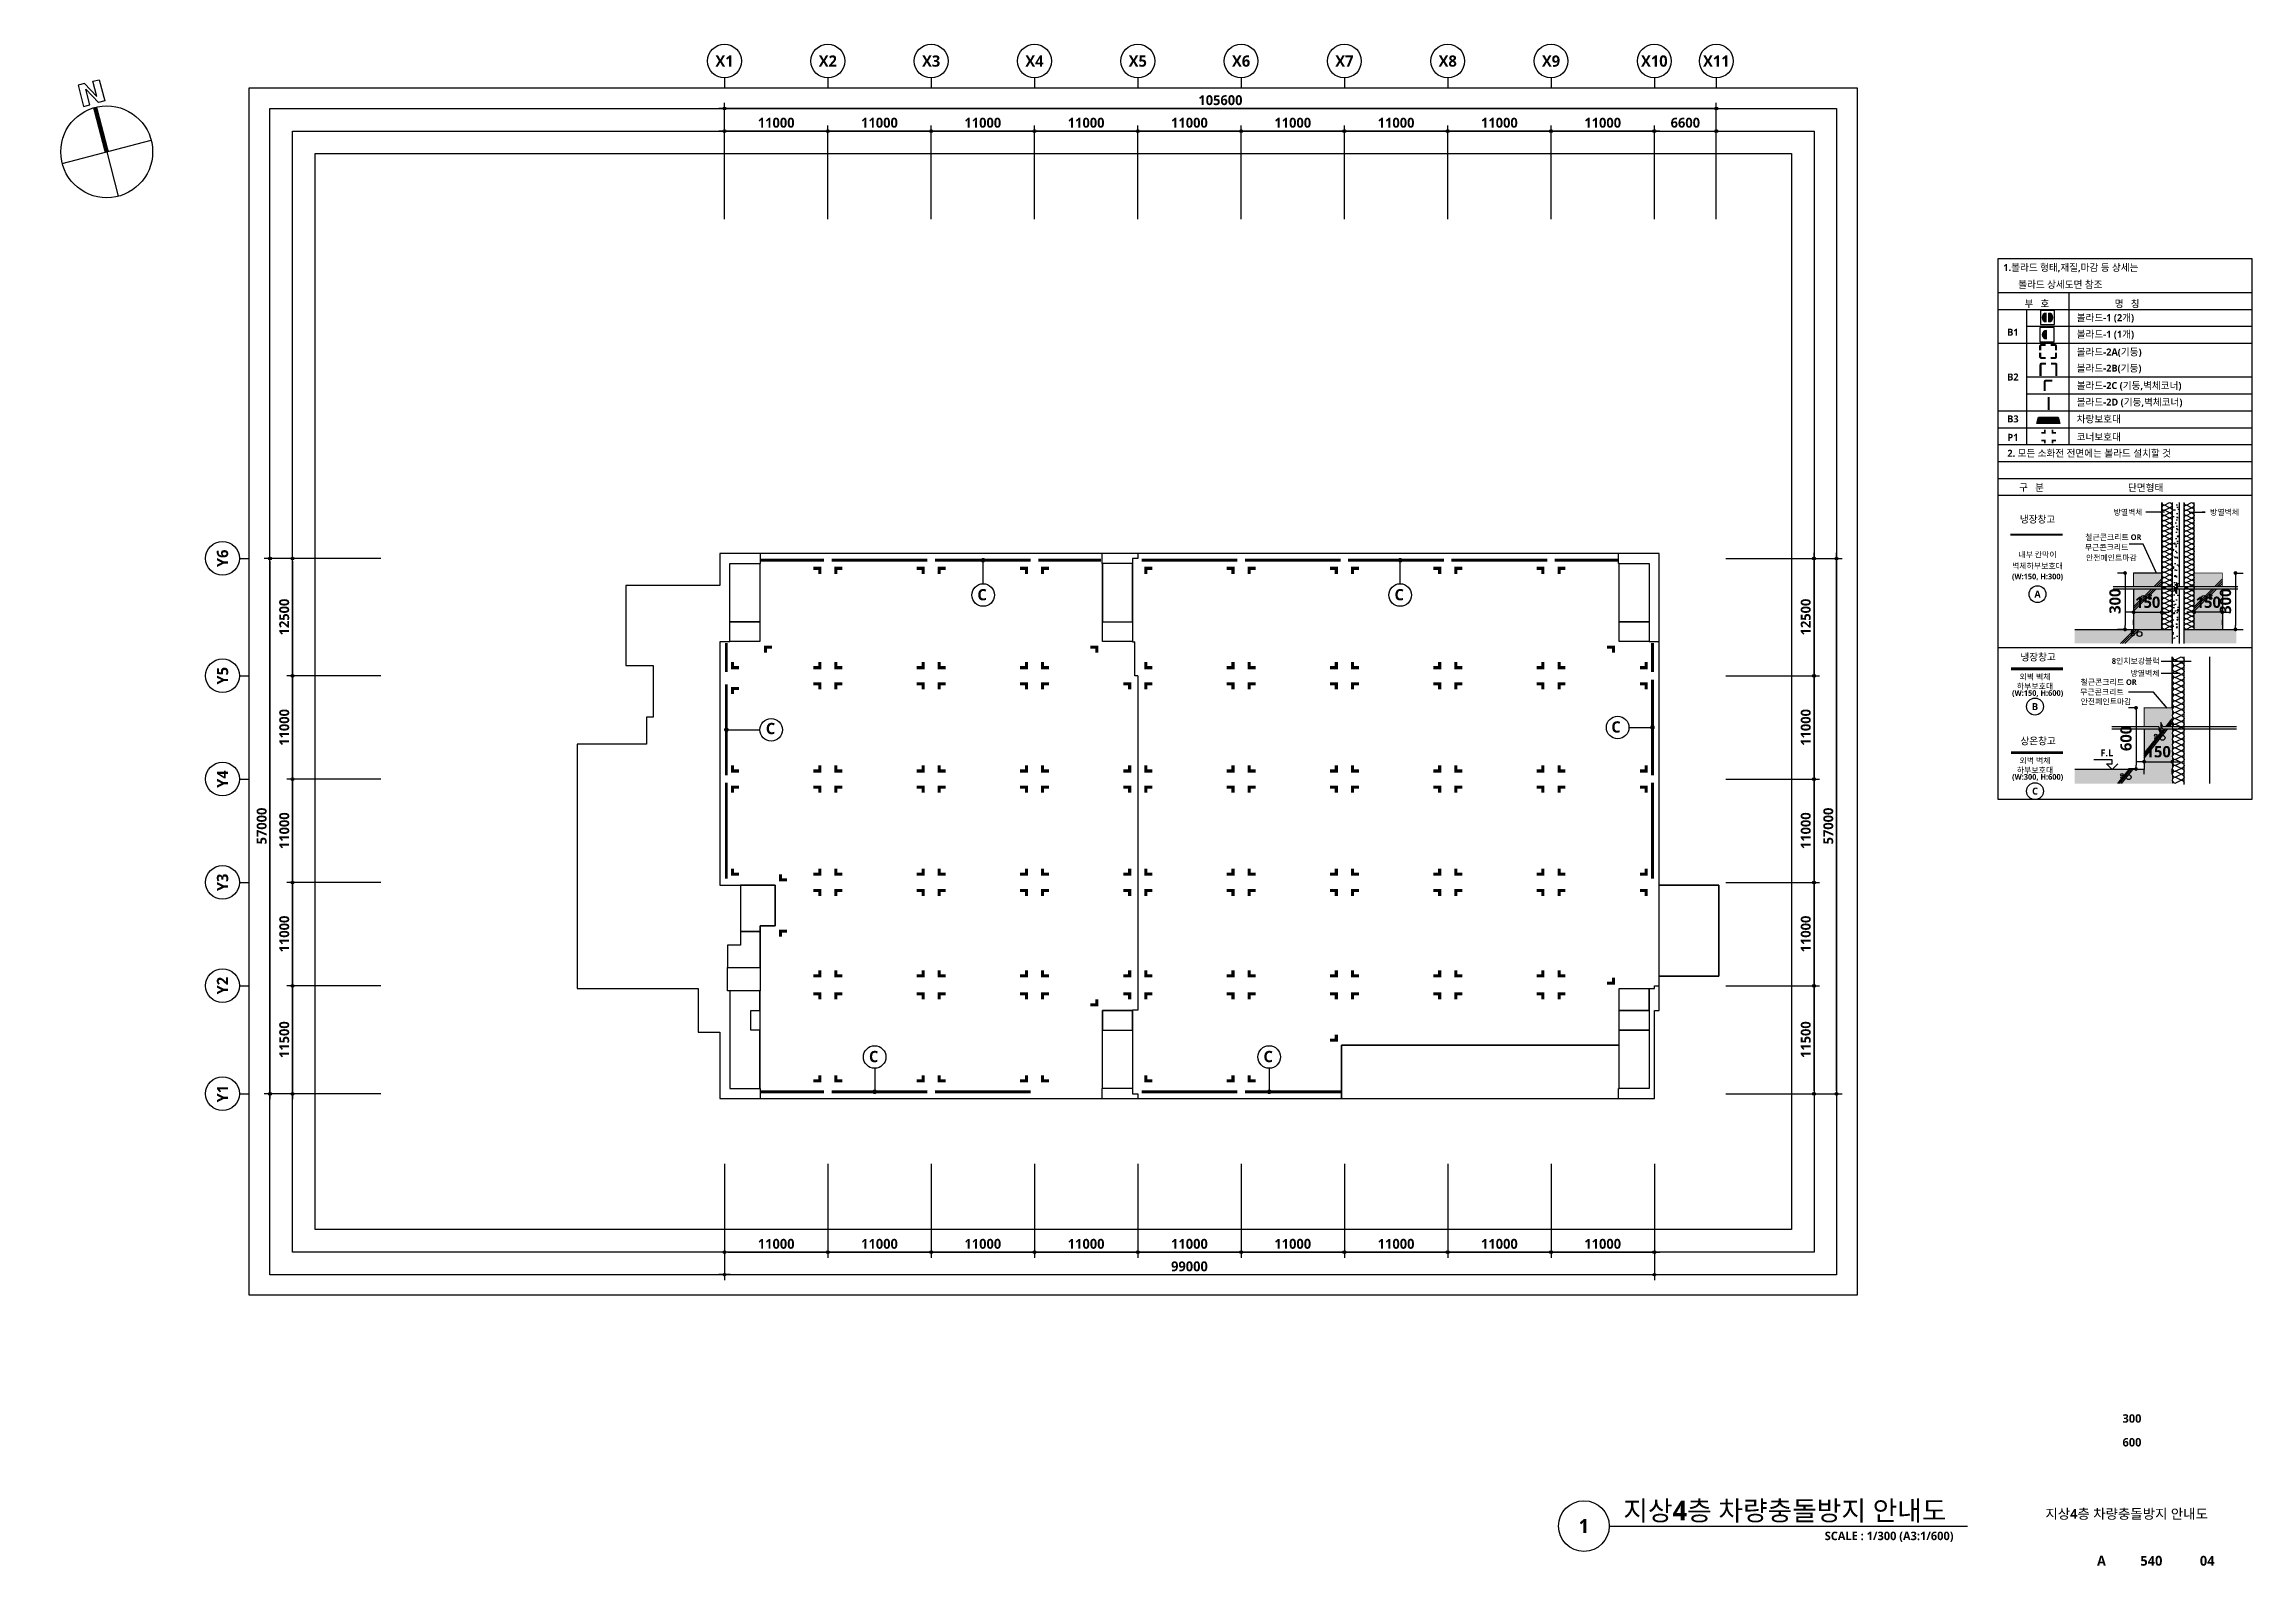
# Model space of a CAD drawing. Header units: millimetres. Extents: x 10941 to 1002000, y 7641 to 169666.
# Drawn here: x 766941 to 1002000, y 7641 to 169666 of the extents above; entities that cross this region are included whole.
import ezdxf
from ezdxf.enums import TextEntityAlignment as Align

# ---------------------------------------------------------------- set-up
doc = ezdxf.new("R2010")
doc.units = ezdxf.units.MM
doc.header["$LTSCALE"] = 400
doc.header["$MEASUREMENT"] = 0
doc.header["$PDSIZE"] = -10
doc.linetypes.add('PHANTOM2', pattern=[1.25, 0.625, -0.125, 0.125, -0.125, 0.125, -0.125])
doc.layers.get('0').update_dxf_attribs({"linetype": 'CONTINUOUS'})
doc.layers.get('Defpoints').update_dxf_attribs({"color": 153, "linetype": 'CONTINUOUS'})
for name, color, linetype in [('$RECOVER_210316183841-0', 7, 'CONTINUOUS'), ('253', 253, 'CONTINUOUS'), ('A-ANNO-SYMB', 7, 'CONTINUOUS'), ('A-ANNO-TEXT1', 7, 'CONTINUOUS'), ('A-ANNO-TITL', 7, 'CONTINUOUS'), ('A-B1', 3, 'CONTINUOUS'), ('A-B2~4', 3, 'CONTINUOUS'), ('A-B3', 4, 'CONTINUOUS'), ('A-CON', 2, 'CONTINUOUS'), ('A-DIM', 7, 'CONTINUOUS'), ('A-ELE9', 9, 'CONTINUOUS'), ('A-FIN2', 4, 'CONTINUOUS'), ('A-G-PC', 2, 'CONTINUOUS'), ('A-HAT', 253, 'CONTINUOUS'), ('A-INSUL', 8, 'CONTINUOUS'), ('A-LEADER', 7, 'CONTINUOUS'), ('A-P1', 6, 'CONTINUOUS'), ('A-ST-AXIS-BUB', 7, 'CONTINUOUS'), ('A-ST-AXIS-DIM', 7, 'CONTINUOUS'), ('A-STEEL', 7, 'CONTINUOUS'), ('A-SYM1', 7, 'CONTINUOUS'), ('A-SYM2', 6, 'CONTINUOUS'), ('A-TEXT', 3, 'CONTINUOUS'), ('A-TEXT2', 3, 'CONTINUOUS'), ('A-WALL-GW', 4, 'CONTINUOUS'), ('A-WALLa', 1, 'PHANTOM2'), ('A-WALLb', 5, 'STD_WIREMESH_050'), ('AA-MARK', 2, 'CONTINUOUS'), ('AA-TEX-3', 3, 'CONTINUOUS'), ('AA-XXXX-TXT1', 2, 'CONTINUOUS')]:
    doc.layers.add(name, color=color, linetype=linetype)
doc.layers.add('Defpoint', color=161, linetype='CONTINUOUS', plot=False)
doc.layers.add('면적', color=210, linetype='CONTINUOUS', plot=False)
doc.styles.add('2020음성 1차', font='')
doc.styles.add('SH_대대리576', font='')
doc.styles.get("Standard").update_dxf_attribs({"font": ''})
doc.styles.get('2020음성 1차').set_extended_font_data('NanumGothic', bold=True)
doc.styles.get('SH_대대리576').set_extended_font_data('NanumGothic', bold=True)
doc.styles.get('Standard').set_extended_font_data('DotumChe')
doc.linetypes.add('STD_WIREMESH_050', pattern='A,4,-1,["X",Standard,S=0.5,R=0,X=-0.24,Y=-0.25],-1', length=6)
doc.dimstyles.new('DLEADER', dxfattribs={"dimscale": 50, "dimtxt": 3, "dimasz": 3, "dimexe": 1, "dimexo": 8, "dimgap": 1, "dimtad": 1, "dimdec": 0, "dimrnd": 0.25, "dimdsep": 32, "dimtxsty": '2020음성 1차', "dimcen": 5, "dimclrd": 4, "dimclre": 4, "dimclrt": 3, "dimadec": 0, "dimazin": 0, "dimtfac": 1, "dimtdec": 0, "dimtix": 1, "dimtmove": 2, "dimatfit": 1, "dimfxl": 1, "dimarcsym": 0})
doc.dimstyles.new('NDIM', dxfattribs={"dimscale": 100, "dimtxt": 1.5, "dimasz": 0.5, "dimexe": 1, "dimexo": 2.5, "dimgap": 0.5, "dimtad": 1, "dimdec": 0, "dimrnd": 0.25, "dimdsep": 32, "dimtxsty": '2020음성 1차', "dimblk": 'DOT', "dimcen": 5, "dimclrd": 4, "dimclre": 4, "dimclrt": 3, "dimadec": 0, "dimazin": 0, "dimtfac": 1, "dimtdec": 0, "dimtix": 1, "dimtmove": 2, "dimatfit": 1, "dimldrblk": 'DOT', "dimfxl": 1, "dimarcsym": 0})
doc.dimstyles.new('SHP 600', dxfattribs={"dimscale": 300, "dimtxt": 3.5, "dimasz": 1, "dimexe": 2, "dimexo": 2, "dimgap": 1, "dimtad": 1, "dimdec": 0, "dimzin": 0, "dimdsep": 46, "dimtxsty": 'SH_대대리576', "dimblk": 'DIMDOT', "dimcen": 0.09, "dimclrt": 3, "dimadec": 0, "dimazin": 1, "dimtfac": 1, "dimtdec": 0, "dimtix": 1, "dimtmove": 2, "dimatfit": 0, "dimldrblk": 'DIMDOT', "dimfxl": 1, "dimtolj": 1, "dimtzin": 0, "dimarcsym": 0})

msp = doc.modelspace()

# ---------------------------------------------------------------- texts
at = {"layer": 'A-ANNO-TEXT1', "style": 'SH_대대리576'}
for s, p in [('X1', (839381.8, 167866.3)), ('X2', (850381.8, 167866.3)), ('X3', (861381.8, 167866.3)), ('X4', (872381.8, 167866.3)), ('X5', (883381.8, 167866.3)), ('X6', (894381.8, 167866.3)), ('X7', (905381.8, 167866.3)), ('X8', (916381.8, 167866.3)), ('X9', (927381.8, 167866.3)), ('X10', (938381.8, 167866.3)), ('X11', (944981.8, 167866.3))]:
    msp.add_text(s, height=1200, dxfattribs=at).set_placement(p, align=Align.MIDDLE_CENTER)
for s, p in [('Y6', (785931.8, 114916.3)), ('Y5', (785931.8, 102416.3)), ('Y4', (785931.8, 91416.3)), ('Y3', (785931.8, 80416.3)), ('Y2', (785931.8, 69416.3)), ('Y1', (785931.8, 57916.3))]:
    msp.add_text(s, height=1200, rotation=90, dxfattribs=at).set_placement(p, align=Align.MIDDLE_CENTER)
at = {"layer": 'A-ANNO-TITL', "style": 'SH_대대리576'}
for s, height, p in [('300', 900, (989235.5, 23333.4)), ('600', 900, (989235.5, 20800.2)), ('지상4층 차량충돌방지 안내도', 1050, (988670.3, 13191.8)), ('A', 1050, (985987.6, 8181.3)), ('540', 1050, (991300.8, 8181.3)), ('04', 1050, (997247.3, 8181.3))]:
    msp.add_text(s, height=height, dxfattribs=at).set_placement(p, align=Align.MIDDLE)
at = {"layer": 'A-TEXT', "style": '2020음성 1차'}
for p in [(866305.3, 110445.9), (910720.1, 110445.9), (843780.4, 96199.4), (933804, 96366), (854760.7, 61272), (896768.1, 61272)]:
    msp.add_text('C', height=1200, dxfattribs=at).set_placement(p)
at = {"layer": 'AA-TEX-3', "style": '2020음성 1차'}
for s, p in [('1.볼라드 형태,재질,마감 등 상세는 ', (975537.8, 145512.1)), ('볼라드 상세도면 참조', (977122.2, 143705.1)), ('F.L', (985871.7, 93831.9))]:
    msp.add_text(s, height=750, dxfattribs=at).set_placement(p)
for s, height, p in [('부   호', 750, (979111.7, 142049.6)), ('명   칭', 750, (988719, 142049.6)), ('B1', 750, (976558.2, 138993)), ('B2', 750, (976558.2, 134228.1)), ('B3', 750, (976558.2, 129765.2)), ('P1', 750, (976558.2, 127802)), ('구   분', 750, (978541.6, 122470)), ('단면형태', 750, (990691.6, 122470)), ('냉장창고', 750, (979179.8, 119097)), ('내부 칸막이', 600, (979179.8, 115318.1)), ('(W:150, H:300)', 600, (979179.8, 112918.1)), ('벽체하부보호대', 600, (979179.8, 114118.1)), ('A', 750, (979179.8, 111098.2)), ('냉장창고', 750, (979243, 104420.5)), ('하부보호대', 600, (978912.1, 101309.9)), ('외벽 벽체', 600, (978912.1, 102316)), ('(W:150, H:600)', 600, (979194.8, 100515)), ('B', 750, (978912.1, 99130.5)), ('상온창고', 750, (979243, 95490.2)), ('(W:300, H:600)', 600, (979194.8, 91584.8)), ('하부보호대', 600, (978912.1, 92379.6)), ('외벽 벽체', 600, (978912.1, 93385.8)), ('C', 750, (978912.1, 90130.5))]:
    msp.add_text(s, height=height, dxfattribs=at).set_placement(p, align=Align.MIDDLE)
for s, p in [('볼라드-1 (2개)', (983351, 140543.1)), ('볼라드-1 (1개)', (983351, 138772.3)), ('볼라드-2A(기둥)', (983351, 136882.9)), ('볼라드-2B(기둥)', (983351, 135164)), ('볼라드-2C (기둥,벽체코너)', (983351, 133315.6)), ('볼라드-2D (기둥,벽체코너)', (983351, 131549.2)), ('차랑보호대', (983351, 129752)), ('코너보호대', (983351, 127837.2)), ('2. 모든 소화전 전면에는 볼라드 설치할 것', (975969, 126106.3))]:
    msp.add_text(s, height=750, dxfattribs=at).set_placement(p, align=Align.MIDDLE_LEFT)
for s, p in [('방열벽체', (990370.3, 119524)), ('방열벽체', (1000636.9, 119524)), ('철근콘크리트 OR', (990236.8, 116869.4)), ('무근콘크리트', (988854.7, 115785.8)), ('안전페인트마감', (989748.9, 114672.8)), ('8인치보강블럭', (992175.7, 103681.9)), ('철근콘크리트 OR', (989737.1, 101438.6)), ('방열벽체', (992175.7, 102368.1)), ('무근콘크리트', (988354.9, 100387.1)), ('안전페인트마감', (989179, 99366))]:
    msp.add_text(s, height=600, dxfattribs=at).set_placement(p, align=Align.RIGHT)

# ---------------------------------------------------------------- blocks, each defined once
blk = doc.blocks.new('_b1b')
at = {"layer": 'A-B1', "linetype": 'Continuous'}
h = blk.add_hatch(color=256, dxfattribs=at)
h.dxf.hatch_style = 1
h.paths.add_polyline_path([(925, -400, 1), (925, -1600)])
at = {"layer": 'A-B1'}
blk.add_line((925, -1600), (925, -400), dxfattribs=at)
blk.add_lwpolyline([(0, -2000), (2000, -2000), (2000, 0), (0, 0)], close=True, dxfattribs=at)
blk.add_arc((925, -1000), 600, 90, 270, dxfattribs=at)
blk = doc.blocks.new('_b1a')
at = {"layer": 'A-B1', "linetype": 'Continuous'}
h = blk.add_hatch(color=256, dxfattribs=at)
h.dxf.hatch_style = 1
h.paths.add_polyline_path([(825, -400, 1), (825, -1600)])
h = blk.add_hatch(color=256, dxfattribs=at)
h.dxf.hatch_style = 1
h.paths.add_polyline_path([(1175, -400), (1175, -1600, 1)])
at = {"layer": 'A-B1'}
for p, q in [((825, -1600), (825, -400)), ((1175, -1600), (1175, -400))]:
    blk.add_line(p, q, dxfattribs=at)
blk.add_lwpolyline([(0, -2000), (2000, -2000), (2000, 0), (0, 0)], close=True, dxfattribs=at)
for centre, start, end in [((825, -1000), 90, 270), ((1175, -1000), 270, 90)]:
    blk.add_arc(centre, 600, start, end, dxfattribs=at)
blk = doc.blocks.new('_Dot')
at = {"layer": '$RECOVER_210316183841-0', "color": 0, "linetype": 'ByBlock', "lineweight": -2}
blk.add_line((-0.5, 0), (-1, 0), dxfattribs=at)
at = {"layer": '$RECOVER_210316183841-0', "color": 0, "linetype": 'ByBlock', "const_width": 0.5}
blk.add_lwpolyline([(-0.25, 0, 1), (0.25, 0, 1)], format="xyb", close=True, dxfattribs=at)
blk = doc.blocks.new('*D19727')
at = {"layer": 'A-DIM', "color": 0, "lineweight": -2}
for p, q in [((995461, 109176), (995061, 109176)), ((998861, 109176), (995861, 109176)), ((995861, 107845), (995861, 108376)), ((998861, 107845), (998861, 108376)), ((999261, 109176), (999661, 109176))]:
    blk.add_line(p, q, dxfattribs=at)
at = {"layer": 'Defpoints', "color": 0}
for p in [(995861, 109845), (995861, 109176), (998861, 109845)]:
    blk.add_point(p, dxfattribs=at)
at = {"layer": 'A-DIM', "color": 0, "linetype": 'ByBlock', "lineweight": -2, "xscale": 400, "yscale": 400, "zscale": 400}
blk.add_blockref('_Dot', (995861, 109176), dxfattribs=at)
at = {"layer": 'A-DIM', "color": 0, "linetype": 'ByBlock', "lineweight": -2, "xscale": 400, "yscale": 400, "zscale": 400, "rotation": 180}
blk.add_blockref('_Dot', (998861, 109176), dxfattribs=at)
at = {"layer": 'A-DIM', "color": 3, "insert": (997361, 110235), "char_height": 1200, "attachment_point": 5, "style": '2020음성 1차'}
blk.add_mtext('150', dxfattribs=at)
blk = doc.blocks.new('*D19728')
at = {"layer": 'A-DIM', "color": 0, "lineweight": -2}
for p, q in [((1000259, 112954), (1000259, 107754)), ((1000346, 113354), (1001059, 113354)), ((1000346, 107354), (1001059, 107354))]:
    blk.add_line(p, q, dxfattribs=at)
at = {"layer": 'Defpoints', "color": 0}
for p in [(998346, 113354), (998346, 107354), (1000259, 107354)]:
    blk.add_point(p, dxfattribs=at)
at = {"layer": 'A-DIM', "color": 0, "linetype": 'ByBlock', "lineweight": -2, "xscale": 400, "yscale": 400, "zscale": 400}
for p, rotation in [((1000259, 113354), 90), ((1000259, 107354), 270)]:
    blk.add_blockref('_Dot', p, dxfattribs=dict(at, rotation=rotation))
at = {"layer": 'A-DIM', "color": 3, "insert": (999197, 110354), "char_height": 1200, "attachment_point": 5, "rotation": 90, "style": '2020음성 1차'}
blk.add_mtext('300', dxfattribs=at)
blk = doc.blocks.new('*D19729')
at = {"layer": 'A-DIM', "color": 0, "lineweight": -2}
for p, q in [((989011, 109176), (988611, 109176)), ((989411, 109176), (992411, 109176)), ((989411, 107845), (989411, 108376)), ((992411, 107845), (992411, 108376)), ((992811, 109176), (993211, 109176))]:
    blk.add_line(p, q, dxfattribs=at)
at = {"layer": 'Defpoints', "color": 0}
for p in [(989411, 109845), (992411, 109845), (992411, 109176)]:
    blk.add_point(p, dxfattribs=at)
at = {"layer": 'A-DIM', "color": 0, "linetype": 'ByBlock', "lineweight": -2, "xscale": 400, "yscale": 400, "zscale": 400}
blk.add_blockref('_Dot', (989411, 109176), dxfattribs=at)
at = {"layer": 'A-DIM', "color": 0, "linetype": 'ByBlock', "lineweight": -2, "xscale": 400, "yscale": 400, "zscale": 400, "rotation": 180}
blk.add_blockref('_Dot', (992411, 109176), dxfattribs=at)
at = {"layer": 'A-DIM', "color": 3, "insert": (990911, 110235), "char_height": 1200, "attachment_point": 5, "style": '2020음성 1차'}
blk.add_mtext('150', dxfattribs=at)
blk = doc.blocks.new('*D19730')
at = {"layer": 'A-DIM', "color": 0, "lineweight": -2}
for p, q in [((988411, 113354), (987697, 113354)), ((988497, 112954), (988497, 107754)), ((988411, 107354), (987697, 107354))]:
    blk.add_line(p, q, dxfattribs=at)
at = {"layer": 'Defpoints', "color": 0}
for p in [(990411, 113354), (988497, 107354), (990411, 107354)]:
    blk.add_point(p, dxfattribs=at)
at = {"layer": 'A-DIM', "color": 0, "linetype": 'ByBlock', "lineweight": -2, "xscale": 400, "yscale": 400, "zscale": 400}
for p, rotation in [((988497, 113354), 90), ((988497, 107354), 270)]:
    blk.add_blockref('_Dot', p, dxfattribs=dict(at, rotation=rotation))
at = {"layer": 'A-DIM', "color": 3, "insert": (987435, 110354), "char_height": 1200, "attachment_point": 5, "rotation": 90, "style": '2020음성 1차'}
blk.add_mtext('300', dxfattribs=at)
blk = doc.blocks.new('*D19731')
at = {"layer": 'A-DIM', "color": 0, "lineweight": -2}
for p, q in [((989531, 98989), (988867, 98989)), ((989667, 98589), (989667, 92889)), ((989531, 92489), (988867, 92489))]:
    blk.add_line(p, q, dxfattribs=at)
at = {"layer": 'Defpoints', "color": 0}
for p in [(991531, 98989), (989667, 92489), (991531, 92489)]:
    blk.add_point(p, dxfattribs=at)
at = {"layer": 'A-DIM', "color": 0, "linetype": 'ByBlock', "lineweight": -2, "xscale": 400, "yscale": 400, "zscale": 400}
for p, rotation in [((989667, 98989), 90), ((989667, 92489), 270)]:
    blk.add_blockref('_Dot', p, dxfattribs=dict(at, rotation=rotation))
at = {"layer": 'A-DIM', "color": 3, "insert": (988605, 95739), "char_height": 1200, "attachment_point": 5, "rotation": 90, "style": '2020음성 1차'}
blk.add_mtext('600', dxfattribs=at)
blk = doc.blocks.new('*D19732')
at = {"layer": 'A-DIM', "color": 0, "lineweight": -2}
for p, q in [((990131, 93261), (989731, 93261)), ((990531, 93261), (993531, 93261)), ((990531, 91931), (990531, 92461)), ((993531, 91931), (993531, 92461)), ((993931, 93261), (994331, 93261))]:
    blk.add_line(p, q, dxfattribs=at)
at = {"layer": 'Defpoints', "color": 0}
for p in [(990531, 93931), (993531, 93931), (993531, 93261)]:
    blk.add_point(p, dxfattribs=at)
at = {"layer": 'A-DIM', "color": 0, "linetype": 'ByBlock', "lineweight": -2, "xscale": 400, "yscale": 400, "zscale": 400}
blk.add_blockref('_Dot', (990531, 93261), dxfattribs=at)
at = {"layer": 'A-DIM', "color": 0, "linetype": 'ByBlock', "lineweight": -2, "xscale": 400, "yscale": 400, "zscale": 400, "rotation": 180}
blk.add_blockref('_Dot', (993531, 93261), dxfattribs=at)
at = {"layer": 'A-DIM', "color": 3, "insert": (992031, 94321), "char_height": 1200, "attachment_point": 5, "style": '2020음성 1차'}
blk.add_mtext('150', dxfattribs=at)
blk = doc.blocks.new('*U18943')
at = {"layer": 'A-ANNO-TITL'}
blk.add_line((0, 0), (6359, 0), dxfattribs=at)
blk.add_circle((-450, 0), 450, dxfattribs=at)
at = {"layer": 'AA-XXXX-TXT1', "style": 'SH_대대리576'}
blk.add_attdef('DWG.TITLE', (250, 100), '', height=350, dxfattribs=at)
at = {"layer": 'AA-XXXX-TXT1', "color": 7, "style": 'SH_대대리576'}
blk.add_attdef('NO1', text='', height=300, dxfattribs=at).set_placement((-450, 0), align=Align.MIDDLE)
at = {"layer": 'AA-XXXX-TXT1', "style": 'SH_대대리576'}
blk.add_attdef('SCALE', text='', height=150, dxfattribs=at).set_placement((6109, -100), align=Align.TOP_RIGHT)
blk = doc.blocks.new('G$CDADDFB7A')
at = {"layer": '면적', "elevation": 103000}
for points in [[(98950, 11700), (99500, 11700), (99500, 12000), (100000, 12000), (100000, 13000), (100000, 13000), (100000, 22700), (100000, 22700), (100000, 48600), (98950, 48600), (98950, 48650), (95750, 48650), (95750, 56950), (95700, 56950), (95700, 58000), (44500, 58000), (44500, 57500), (44500, 57500), (43950, 57500), (43950, 48650), (40750, 48650), (40750, 56950), (40700, 56950), (40700, 58000), (4300, 58000), (4300, 56950), (4250, 56950), (4250, 48650), (1050, 48650), (1050, 48600), (0, 48600), (0, 22700), (5900, 22700), (5900, 18360), (4300, 18360), (4300, 11450), (4250, 11450), (4250, 1050), (4300, 1050), (4300, 0), (40700, 0), (40700, 1050), (40750, 1050), (40750, 9350), (43950, 9350), (43950, 500), (44500, 500), (44500, 0), (66200, 0), (66200, 5650), (95750, 5650), (95750, 9350), (98950, 9350), (98950, 11700)], [(44500, 45000), (44200, 45000), (44200, 48600)]]:
    blk.add_lwpolyline(points, dxfattribs=at)
for points in [[(1050, 56950), (4250, 56950), (4250, 50750), (1050, 50750)], [(1050, 50750), (4250, 50750), (4250, 48650), (1050, 48650)], [(100000, 22700), (106350, 22700), (106350, 13000), (100000, 13000)], [(95750, 11700), (98950, 11700), (98950, 9350), (95750, 9350)], [(95750, 9350), (98950, 9350), (98950, 7250), (95750, 7250)]]:
    blk.add_lwpolyline(points, close=True, dxfattribs=at)
at = {"layer": '면적'}
for points in [[(40750, 50750), (43950, 50750), (43950, 56950), (40750, 56950), (40750, 50750), (40750, 50750)], [(98950, 50750), (95750, 50750), (95750, 56950), (98950, 56950)], [(40750, 50750), (43950, 50750), (43950, 48650), (40750, 48650)], [(95750, 50750), (98950, 50750), (98950, 48650), (95750, 48650)], [(2200, 22700), (2200, 17760), (4300, 17760), (4300, 18360), (5900, 18360), (5900, 22700)], [(2200, 17760), (2200, 16300), (800, 16300), (800, 13950), (4300, 13950), (4300, 17760), (2200, 17760)], [(800, 13950), (4300, 13950), (4300, 11450), (800, 11450)], [(4250, 9350), (4250, 11450), (1050, 11450), (1050, 1050), (4250, 1050), (4250, 7250), (3300, 7250), (3300, 9350)], [(4250, 7250), (3300, 7250), (3300, 9350), (4250, 9350)], [(40750, 7250), (43950, 7250), (43950, 9350), (40750, 9350)], [(43950, 1050), (40750, 1050), (40750, 7250), (43950, 7250)], [(98950, 1050), (95750, 1050), (95750, 7250), (98950, 7250)], [(66200, 5650), (66200, 0), (95600, 0), (95700, 0), (95700, 1050), (95750, 1050), (95750, 5650)]]:
    blk.add_lwpolyline(points, close=True, dxfattribs=at)
for points in [[(43950, 48650), (43950, 48600), (44200, 48600)], [(44500, 45000), (44500, 9400), (43950, 9400), (43950, 9350)]]:
    blk.add_lwpolyline(points, dxfattribs=at)
blk = doc.blocks.new('A-ST-AXIS-BUB-1')
at = {"layer": 'A-ST-AXIS-BUB'}
blk.add_line((0, 350), (0, 0), dxfattribs=at)
blk.add_circle((0, 950), 600, dxfattribs=at)
blk = doc.blocks.new('dr-sy-018-D-M')
at = {"layer": 'A-ANNO-SYMB'}
for p, q in [((-1, 16.4), (-2.5, 16.4)), ((-2.5, 16.4), (-2.5, 11.4)), ((-1, 16.4), (1, 12.8)), ((1, 12.8), (1, 16.4)), ((1, 16.4), (2.5, 16.4)), ((2.5, 16.4), (2.5, 11.4)), ((-2.5, 11.4), (-1, 11.4)), ((-1, 15.09), (1.05, 11.4)), ((-1, 11.4), (-1, 15.09)), ((2.5, 11.4), (1.05, 11.4)), ((-10.5, 0), (10.5, 0)), ((0, 0), (0, -10.5))]:
    blk.add_line(p, q, dxfattribs=at)
at = {"layer": 'A-ANNO-SYMB', "const_width": 1}
blk.add_lwpolyline([(0, 10.5), (0, 0)], dxfattribs=at)
at = {"layer": 'A-ANNO-SYMB'}
blk.add_circle((0, 0), 10.5, dxfattribs=at)
blk = doc.blocks.new('DIMDOT')
at = {"color": 0}
blk.add_line((-2, 0), (2, 0), dxfattribs=at)
for radius in [0.5, 0.25]:
    blk.add_circle((0, 0), radius, dxfattribs=at)
blk = doc.blocks.new('*D19807')
at = {"layer": 'A-ST-AXIS-DIM', "color": 0, "lineweight": -2}
for p, q in [((938382, 151016), (938382, 161016)), ((938682, 160416), (944682, 160416)), ((944982, 151016), (944982, 161016))]:
    blk.add_line(p, q, dxfattribs=at)
at = {"layer": 'Defpoints', "color": 0}
for p in [(944982, 160416), (938382, 150416), (944982, 150416)]:
    blk.add_point(p, dxfattribs=at)
at = {"layer": 'A-ST-AXIS-DIM', "color": 0, "linetype": 'ByBlock', "lineweight": -2, "xscale": 300, "yscale": 300, "zscale": 300, "rotation": 180}
blk.add_blockref('DIMDOT', (938382, 160416), dxfattribs=at)
at = {"layer": 'A-ST-AXIS-DIM', "color": 0, "linetype": 'ByBlock', "lineweight": -2, "xscale": 300, "yscale": 300, "zscale": 300}
blk.add_blockref('DIMDOT', (944982, 160416), dxfattribs=at)
at = {"layer": 'A-ST-AXIS-DIM', "color": 3, "insert": (941682, 161296), "char_height": 1050, "attachment_point": 5, "style": 'SH_대대리576'}
blk.add_mtext('\\A1;6600', dxfattribs=at)
blk = doc.blocks.new('*D19812')
at = {"layer": 'A-ST-AXIS-DIM', "color": 0, "lineweight": -2}
for p, q in [((839382, 50445), (839382, 38045)), ((938382, 50445), (938382, 38045)), ((839682, 38645), (938082, 38645))]:
    blk.add_line(p, q, dxfattribs=at)
at = {"layer": 'Defpoints', "color": 0}
for p in [(839382, 51045), (938382, 51045), (938382, 38645)]:
    blk.add_point(p, dxfattribs=at)
at = {"layer": 'A-ST-AXIS-DIM', "color": 0, "linetype": 'ByBlock', "lineweight": -2, "xscale": 300, "yscale": 300, "zscale": 300, "rotation": 180}
blk.add_blockref('DIMDOT', (839382, 38645), dxfattribs=at)
at = {"layer": 'A-ST-AXIS-DIM', "color": 0, "linetype": 'ByBlock', "lineweight": -2, "xscale": 300, "yscale": 300, "zscale": 300}
blk.add_blockref('DIMDOT', (938382, 38645), dxfattribs=at)
at = {"layer": 'A-ST-AXIS-DIM', "color": 3, "insert": (888882, 39524), "char_height": 1050, "attachment_point": 5, "style": 'SH_대대리576'}
blk.add_mtext('\\A1;99000', dxfattribs=at)
blk = doc.blocks.new('*D19813')
at = {"layer": 'A-ST-AXIS-DIM', "color": 0, "lineweight": -2}
for p, q in [((927382, 50445), (927382, 40445)), ((938382, 50445), (938382, 40445)), ((927682, 41045), (938082, 41045))]:
    blk.add_line(p, q, dxfattribs=at)
at = {"layer": 'Defpoints', "color": 0}
for p in [(927382, 51045), (938382, 51045), (938382, 41045)]:
    blk.add_point(p, dxfattribs=at)
at = {"layer": 'A-ST-AXIS-DIM', "color": 0, "linetype": 'ByBlock', "lineweight": -2, "xscale": 300, "yscale": 300, "zscale": 300, "rotation": 180}
blk.add_blockref('DIMDOT', (927382, 41045), dxfattribs=at)
at = {"layer": 'A-ST-AXIS-DIM', "color": 0, "linetype": 'ByBlock', "lineweight": -2, "xscale": 300, "yscale": 300, "zscale": 300}
blk.add_blockref('DIMDOT', (938382, 41045), dxfattribs=at)
at = {"layer": 'A-ST-AXIS-DIM', "color": 3, "insert": (932882, 41921), "char_height": 1050, "attachment_point": 5, "style": 'SH_대대리576'}
blk.add_mtext('\\A1;11000', dxfattribs=at)
blk = doc.blocks.new('*D19814')
at = {"layer": 'A-ST-AXIS-DIM', "color": 0, "lineweight": -2}
for p, q in [((916382, 50445), (916382, 40445)), ((927382, 50445), (927382, 40445)), ((916682, 41045), (927082, 41045))]:
    blk.add_line(p, q, dxfattribs=at)
at = {"layer": 'Defpoints', "color": 0}
for p in [(916382, 51045), (927382, 51045), (927382, 41045)]:
    blk.add_point(p, dxfattribs=at)
at = {"layer": 'A-ST-AXIS-DIM', "color": 0, "linetype": 'ByBlock', "lineweight": -2, "xscale": 300, "yscale": 300, "zscale": 300, "rotation": 180}
blk.add_blockref('DIMDOT', (916382, 41045), dxfattribs=at)
at = {"layer": 'A-ST-AXIS-DIM', "color": 0, "linetype": 'ByBlock', "lineweight": -2, "xscale": 300, "yscale": 300, "zscale": 300}
blk.add_blockref('DIMDOT', (927382, 41045), dxfattribs=at)
at = {"layer": 'A-ST-AXIS-DIM', "color": 3, "insert": (921882, 41921), "char_height": 1050, "attachment_point": 5, "style": 'SH_대대리576'}
blk.add_mtext('\\A1;11000', dxfattribs=at)
blk = doc.blocks.new('*D19815')
at = {"layer": 'A-ST-AXIS-DIM', "color": 0, "lineweight": -2}
for p, q in [((905382, 50445), (905382, 40445)), ((916382, 50445), (916382, 40445)), ((905682, 41045), (916082, 41045))]:
    blk.add_line(p, q, dxfattribs=at)
at = {"layer": 'Defpoints', "color": 0}
for p in [(905382, 51045), (916382, 51045), (916382, 41045)]:
    blk.add_point(p, dxfattribs=at)
at = {"layer": 'A-ST-AXIS-DIM', "color": 0, "linetype": 'ByBlock', "lineweight": -2, "xscale": 300, "yscale": 300, "zscale": 300, "rotation": 180}
blk.add_blockref('DIMDOT', (905382, 41045), dxfattribs=at)
at = {"layer": 'A-ST-AXIS-DIM', "color": 0, "linetype": 'ByBlock', "lineweight": -2, "xscale": 300, "yscale": 300, "zscale": 300}
blk.add_blockref('DIMDOT', (916382, 41045), dxfattribs=at)
at = {"layer": 'A-ST-AXIS-DIM', "color": 3, "insert": (910882, 41921), "char_height": 1050, "attachment_point": 5, "style": 'SH_대대리576'}
blk.add_mtext('\\A1;11000', dxfattribs=at)
blk = doc.blocks.new('*D19816')
at = {"layer": 'A-ST-AXIS-DIM', "color": 0, "lineweight": -2}
for p, q in [((894382, 50445), (894382, 40445)), ((905382, 50445), (905382, 40445)), ((894682, 41045), (905082, 41045))]:
    blk.add_line(p, q, dxfattribs=at)
at = {"layer": 'Defpoints', "color": 0}
for p in [(894382, 51045), (905382, 51045), (905382, 41045)]:
    blk.add_point(p, dxfattribs=at)
at = {"layer": 'A-ST-AXIS-DIM', "color": 0, "linetype": 'ByBlock', "lineweight": -2, "xscale": 300, "yscale": 300, "zscale": 300, "rotation": 180}
blk.add_blockref('DIMDOT', (894382, 41045), dxfattribs=at)
at = {"layer": 'A-ST-AXIS-DIM', "color": 0, "linetype": 'ByBlock', "lineweight": -2, "xscale": 300, "yscale": 300, "zscale": 300}
blk.add_blockref('DIMDOT', (905382, 41045), dxfattribs=at)
at = {"layer": 'A-ST-AXIS-DIM', "color": 3, "insert": (899882, 41921), "char_height": 1050, "attachment_point": 5, "style": 'SH_대대리576'}
blk.add_mtext('\\A1;11000', dxfattribs=at)
blk = doc.blocks.new('*D19817')
at = {"layer": 'A-ST-AXIS-DIM', "color": 0, "lineweight": -2}
for p, q in [((883382, 50445), (883382, 40445)), ((894382, 50445), (894382, 40445)), ((883682, 41045), (894082, 41045))]:
    blk.add_line(p, q, dxfattribs=at)
at = {"layer": 'Defpoints', "color": 0}
for p in [(883382, 51045), (894382, 51045), (894382, 41045)]:
    blk.add_point(p, dxfattribs=at)
at = {"layer": 'A-ST-AXIS-DIM', "color": 0, "linetype": 'ByBlock', "lineweight": -2, "xscale": 300, "yscale": 300, "zscale": 300, "rotation": 180}
blk.add_blockref('DIMDOT', (883382, 41045), dxfattribs=at)
at = {"layer": 'A-ST-AXIS-DIM', "color": 0, "linetype": 'ByBlock', "lineweight": -2, "xscale": 300, "yscale": 300, "zscale": 300}
blk.add_blockref('DIMDOT', (894382, 41045), dxfattribs=at)
at = {"layer": 'A-ST-AXIS-DIM', "color": 3, "insert": (888882, 41921), "char_height": 1050, "attachment_point": 5, "style": 'SH_대대리576'}
blk.add_mtext('\\A1;11000', dxfattribs=at)
blk = doc.blocks.new('*D19818')
at = {"layer": 'A-ST-AXIS-DIM', "color": 0, "lineweight": -2}
for p, q in [((872382, 50445), (872382, 40445)), ((883382, 50445), (883382, 40445)), ((872682, 41045), (883082, 41045))]:
    blk.add_line(p, q, dxfattribs=at)
at = {"layer": 'Defpoints', "color": 0}
for p in [(872382, 51045), (883382, 51045), (883382, 41045)]:
    blk.add_point(p, dxfattribs=at)
at = {"layer": 'A-ST-AXIS-DIM', "color": 0, "linetype": 'ByBlock', "lineweight": -2, "xscale": 300, "yscale": 300, "zscale": 300, "rotation": 180}
blk.add_blockref('DIMDOT', (872382, 41045), dxfattribs=at)
at = {"layer": 'A-ST-AXIS-DIM', "color": 0, "linetype": 'ByBlock', "lineweight": -2, "xscale": 300, "yscale": 300, "zscale": 300}
blk.add_blockref('DIMDOT', (883382, 41045), dxfattribs=at)
at = {"layer": 'A-ST-AXIS-DIM', "color": 3, "insert": (877882, 41921), "char_height": 1050, "attachment_point": 5, "style": 'SH_대대리576'}
blk.add_mtext('\\A1;11000', dxfattribs=at)
blk = doc.blocks.new('*D19819')
at = {"layer": 'A-ST-AXIS-DIM', "color": 0, "lineweight": -2}
for p, q in [((861382, 50445), (861382, 40445)), ((872382, 50445), (872382, 40445)), ((861682, 41045), (872082, 41045))]:
    blk.add_line(p, q, dxfattribs=at)
at = {"layer": 'Defpoints', "color": 0}
for p in [(861382, 51045), (872382, 51045), (872382, 41045)]:
    blk.add_point(p, dxfattribs=at)
at = {"layer": 'A-ST-AXIS-DIM', "color": 0, "linetype": 'ByBlock', "lineweight": -2, "xscale": 300, "yscale": 300, "zscale": 300, "rotation": 180}
blk.add_blockref('DIMDOT', (861382, 41045), dxfattribs=at)
at = {"layer": 'A-ST-AXIS-DIM', "color": 0, "linetype": 'ByBlock', "lineweight": -2, "xscale": 300, "yscale": 300, "zscale": 300}
blk.add_blockref('DIMDOT', (872382, 41045), dxfattribs=at)
at = {"layer": 'A-ST-AXIS-DIM', "color": 3, "insert": (866882, 41921), "char_height": 1050, "attachment_point": 5, "style": 'SH_대대리576'}
blk.add_mtext('\\A1;11000', dxfattribs=at)
blk = doc.blocks.new('*D19820')
at = {"layer": 'A-ST-AXIS-DIM', "color": 0, "lineweight": -2}
for p, q in [((850382, 50445), (850382, 40445)), ((861382, 50445), (861382, 40445)), ((850682, 41045), (861082, 41045))]:
    blk.add_line(p, q, dxfattribs=at)
at = {"layer": 'Defpoints', "color": 0}
for p in [(850382, 51045), (861382, 51045), (861382, 41045)]:
    blk.add_point(p, dxfattribs=at)
at = {"layer": 'A-ST-AXIS-DIM', "color": 0, "linetype": 'ByBlock', "lineweight": -2, "xscale": 300, "yscale": 300, "zscale": 300, "rotation": 180}
blk.add_blockref('DIMDOT', (850382, 41045), dxfattribs=at)
at = {"layer": 'A-ST-AXIS-DIM', "color": 0, "linetype": 'ByBlock', "lineweight": -2, "xscale": 300, "yscale": 300, "zscale": 300}
blk.add_blockref('DIMDOT', (861382, 41045), dxfattribs=at)
at = {"layer": 'A-ST-AXIS-DIM', "color": 3, "insert": (855882, 41921), "char_height": 1050, "attachment_point": 5, "style": 'SH_대대리576'}
blk.add_mtext('\\A1;11000', dxfattribs=at)
blk = doc.blocks.new('*D19821')
at = {"layer": 'A-ST-AXIS-DIM', "color": 0, "lineweight": -2}
for p, q in [((839382, 50445), (839382, 40445)), ((850382, 50445), (850382, 40445)), ((839682, 41045), (850082, 41045))]:
    blk.add_line(p, q, dxfattribs=at)
at = {"layer": 'Defpoints', "color": 0}
for p in [(839382, 51045), (850382, 51045), (850382, 41045)]:
    blk.add_point(p, dxfattribs=at)
at = {"layer": 'A-ST-AXIS-DIM', "color": 0, "linetype": 'ByBlock', "lineweight": -2, "xscale": 300, "yscale": 300, "zscale": 300, "rotation": 180}
blk.add_blockref('DIMDOT', (839382, 41045), dxfattribs=at)
at = {"layer": 'A-ST-AXIS-DIM', "color": 0, "linetype": 'ByBlock', "lineweight": -2, "xscale": 300, "yscale": 300, "zscale": 300}
blk.add_blockref('DIMDOT', (850382, 41045), dxfattribs=at)
at = {"layer": 'A-ST-AXIS-DIM', "color": 3, "insert": (844882, 41921), "char_height": 1050, "attachment_point": 5, "style": 'SH_대대리576'}
blk.add_mtext('\\A1;11000', dxfattribs=at)
blk = doc.blocks.new('*D19822')
at = {"layer": 'A-ST-AXIS-DIM', "color": 0, "lineweight": -2}
for p, q in [((945982, 114916), (958382, 114916)), ((957782, 58216), (957782, 114616)), ((945982, 57916), (958382, 57916))]:
    blk.add_line(p, q, dxfattribs=at)
at = {"layer": 'Defpoints', "color": 0}
for p in [(945382, 114916), (957782, 114916), (945382, 57916)]:
    blk.add_point(p, dxfattribs=at)
at = {"layer": 'A-ST-AXIS-DIM', "color": 0, "linetype": 'ByBlock', "lineweight": -2, "xscale": 300, "yscale": 300, "zscale": 300}
for p, rotation in [((957782, 114916), 90), ((957782, 57916), 270)]:
    blk.add_blockref('DIMDOT', p, dxfattribs=dict(at, rotation=rotation))
at = {"layer": 'A-ST-AXIS-DIM', "color": 3, "insert": (956905, 86416), "char_height": 1050, "attachment_point": 5, "rotation": 90, "style": 'SH_대대리576'}
blk.add_mtext('\\A1;57000', dxfattribs=at)
blk = doc.blocks.new('*D19823')
at = {"layer": 'A-ST-AXIS-DIM', "color": 0, "lineweight": -2}
for p, q in [((945982, 69416), (955982, 69416)), ((955382, 58216), (955382, 69116)), ((945982, 57916), (955982, 57916))]:
    blk.add_line(p, q, dxfattribs=at)
at = {"layer": 'Defpoints', "color": 0}
for p in [(945382, 69416), (955382, 69416), (945382, 57916)]:
    blk.add_point(p, dxfattribs=at)
at = {"layer": 'A-ST-AXIS-DIM', "color": 0, "linetype": 'ByBlock', "lineweight": -2, "xscale": 300, "yscale": 300, "zscale": 300}
for p, rotation in [((955382, 69416), 90), ((955382, 57916), 270)]:
    blk.add_blockref('DIMDOT', p, dxfattribs=dict(at, rotation=rotation))
at = {"layer": 'A-ST-AXIS-DIM', "color": 3, "insert": (954505, 63666), "char_height": 1050, "attachment_point": 5, "rotation": 90, "style": 'SH_대대리576'}
blk.add_mtext('\\A1;11500', dxfattribs=at)
blk = doc.blocks.new('*D19824')
at = {"layer": 'A-ST-AXIS-DIM', "color": 0, "lineweight": -2}
for p, q in [((945982, 80416), (955982, 80416)), ((955382, 69716), (955382, 80116)), ((945982, 69416), (955982, 69416))]:
    blk.add_line(p, q, dxfattribs=at)
at = {"layer": 'Defpoints', "color": 0}
for p in [(945382, 80416), (955382, 80416), (945382, 69416)]:
    blk.add_point(p, dxfattribs=at)
at = {"layer": 'A-ST-AXIS-DIM', "color": 0, "linetype": 'ByBlock', "lineweight": -2, "xscale": 300, "yscale": 300, "zscale": 300}
for p, rotation in [((955382, 80416), 90), ((955382, 69416), 270)]:
    blk.add_blockref('DIMDOT', p, dxfattribs=dict(at, rotation=rotation))
at = {"layer": 'A-ST-AXIS-DIM', "color": 3, "insert": (954506, 74916), "char_height": 1050, "attachment_point": 5, "rotation": 90, "style": 'SH_대대리576'}
blk.add_mtext('\\A1;11000', dxfattribs=at)
blk = doc.blocks.new('*D19825')
at = {"layer": 'A-ST-AXIS-DIM', "color": 0, "lineweight": -2}
for p, q in [((945982, 91416), (955982, 91416)), ((955382, 80716), (955382, 91116)), ((945982, 80416), (955982, 80416))]:
    blk.add_line(p, q, dxfattribs=at)
at = {"layer": 'Defpoints', "color": 0}
for p in [(945382, 91416), (955382, 91416), (945382, 80416)]:
    blk.add_point(p, dxfattribs=at)
at = {"layer": 'A-ST-AXIS-DIM', "color": 0, "linetype": 'ByBlock', "lineweight": -2, "xscale": 300, "yscale": 300, "zscale": 300}
for p, rotation in [((955382, 91416), 90), ((955382, 80416), 270)]:
    blk.add_blockref('DIMDOT', p, dxfattribs=dict(at, rotation=rotation))
at = {"layer": 'A-ST-AXIS-DIM', "color": 3, "insert": (954506, 85916), "char_height": 1050, "attachment_point": 5, "rotation": 90, "style": 'SH_대대리576'}
blk.add_mtext('\\A1;11000', dxfattribs=at)
blk = doc.blocks.new('*D19826')
at = {"layer": 'A-ST-AXIS-DIM', "color": 0, "lineweight": -2}
for p, q in [((945982, 102416), (955982, 102416)), ((955382, 91716), (955382, 102116)), ((945982, 91416), (955982, 91416))]:
    blk.add_line(p, q, dxfattribs=at)
at = {"layer": 'Defpoints', "color": 0}
for p in [(945382, 102416), (955382, 102416), (945382, 91416)]:
    blk.add_point(p, dxfattribs=at)
at = {"layer": 'A-ST-AXIS-DIM', "color": 0, "linetype": 'ByBlock', "lineweight": -2, "xscale": 300, "yscale": 300, "zscale": 300}
for p, rotation in [((955382, 102416), 90), ((955382, 91416), 270)]:
    blk.add_blockref('DIMDOT', p, dxfattribs=dict(at, rotation=rotation))
at = {"layer": 'A-ST-AXIS-DIM', "color": 3, "insert": (954506, 96916), "char_height": 1050, "attachment_point": 5, "rotation": 90, "style": 'SH_대대리576'}
blk.add_mtext('\\A1;11000', dxfattribs=at)
blk = doc.blocks.new('*D19827')
at = {"layer": 'A-ST-AXIS-DIM', "color": 0, "lineweight": -2}
for p, q in [((945982, 114916), (955982, 114916)), ((955382, 102716), (955382, 114616)), ((945982, 102416), (955982, 102416))]:
    blk.add_line(p, q, dxfattribs=at)
at = {"layer": 'Defpoints', "color": 0}
for p in [(945382, 114916), (955382, 114916), (945382, 102416)]:
    blk.add_point(p, dxfattribs=at)
at = {"layer": 'A-ST-AXIS-DIM', "color": 0, "linetype": 'ByBlock', "lineweight": -2, "xscale": 300, "yscale": 300, "zscale": 300}
for p, rotation in [((955382, 114916), 90), ((955382, 102416), 270)]:
    blk.add_blockref('DIMDOT', p, dxfattribs=dict(at, rotation=rotation))
at = {"layer": 'A-ST-AXIS-DIM', "color": 3, "insert": (954503, 108666), "char_height": 1050, "attachment_point": 5, "rotation": 90, "style": 'SH_대대리576'}
blk.add_mtext('\\A1;12500', dxfattribs=at)
blk = doc.blocks.new('*D19903')
at = {"layer": 'A-ST-AXIS-DIM', "color": 0, "lineweight": -2}
for p, q in [((802782, 114916), (792782, 114916)), ((793382, 114616), (793382, 102716)), ((802782, 102416), (792782, 102416))]:
    blk.add_line(p, q, dxfattribs=at)
at = {"layer": 'Defpoints', "color": 0}
for p in [(803382, 114916), (793382, 102416), (803382, 102416)]:
    blk.add_point(p, dxfattribs=at)
at = {"layer": 'A-ST-AXIS-DIM', "color": 0, "linetype": 'ByBlock', "lineweight": -2, "xscale": 300, "yscale": 300, "zscale": 300}
for p, rotation in [((793382, 114916), 90), ((793382, 102416), 270)]:
    blk.add_blockref('DIMDOT', p, dxfattribs=dict(at, rotation=rotation))
at = {"layer": 'A-ST-AXIS-DIM', "color": 3, "insert": (792503, 108666), "char_height": 1050, "attachment_point": 5, "rotation": 90, "style": 'SH_대대리576'}
blk.add_mtext('\\A1;12500', dxfattribs=at)
blk = doc.blocks.new('*D19904')
at = {"layer": 'A-ST-AXIS-DIM', "color": 0, "lineweight": -2}
for p, q in [((802782, 102416), (792782, 102416)), ((793382, 102116), (793382, 91716)), ((802782, 91416), (792782, 91416))]:
    blk.add_line(p, q, dxfattribs=at)
at = {"layer": 'Defpoints', "color": 0}
for p in [(803382, 102416), (793382, 91416), (803382, 91416)]:
    blk.add_point(p, dxfattribs=at)
at = {"layer": 'A-ST-AXIS-DIM', "color": 0, "linetype": 'ByBlock', "lineweight": -2, "xscale": 300, "yscale": 300, "zscale": 300}
for p, rotation in [((793382, 102416), 90), ((793382, 91416), 270)]:
    blk.add_blockref('DIMDOT', p, dxfattribs=dict(at, rotation=rotation))
at = {"layer": 'A-ST-AXIS-DIM', "color": 3, "insert": (792506, 96916), "char_height": 1050, "attachment_point": 5, "rotation": 90, "style": 'SH_대대리576'}
blk.add_mtext('\\A1;11000', dxfattribs=at)
blk = doc.blocks.new('*D19905')
at = {"layer": 'A-ST-AXIS-DIM', "color": 0, "lineweight": -2}
for p, q in [((802782, 91416), (792782, 91416)), ((793382, 91116), (793382, 80716)), ((802782, 80416), (792782, 80416))]:
    blk.add_line(p, q, dxfattribs=at)
at = {"layer": 'Defpoints', "color": 0}
for p in [(803382, 91416), (793382, 80416), (803382, 80416)]:
    blk.add_point(p, dxfattribs=at)
at = {"layer": 'A-ST-AXIS-DIM', "color": 0, "linetype": 'ByBlock', "lineweight": -2, "xscale": 300, "yscale": 300, "zscale": 300}
for p, rotation in [((793382, 91416), 90), ((793382, 80416), 270)]:
    blk.add_blockref('DIMDOT', p, dxfattribs=dict(at, rotation=rotation))
at = {"layer": 'A-ST-AXIS-DIM', "color": 3, "insert": (792506, 85916), "char_height": 1050, "attachment_point": 5, "rotation": 90, "style": 'SH_대대리576'}
blk.add_mtext('\\A1;11000', dxfattribs=at)
blk = doc.blocks.new('*D19906')
at = {"layer": 'A-ST-AXIS-DIM', "color": 0, "lineweight": -2}
for p, q in [((802782, 80416), (792782, 80416)), ((793382, 80116), (793382, 69716)), ((802782, 69416), (792782, 69416))]:
    blk.add_line(p, q, dxfattribs=at)
at = {"layer": 'Defpoints', "color": 0}
for p in [(803382, 80416), (793382, 69416), (803382, 69416)]:
    blk.add_point(p, dxfattribs=at)
at = {"layer": 'A-ST-AXIS-DIM', "color": 0, "linetype": 'ByBlock', "lineweight": -2, "xscale": 300, "yscale": 300, "zscale": 300}
for p, rotation in [((793382, 80416), 90), ((793382, 69416), 270)]:
    blk.add_blockref('DIMDOT', p, dxfattribs=dict(at, rotation=rotation))
at = {"layer": 'A-ST-AXIS-DIM', "color": 3, "insert": (792506, 74916), "char_height": 1050, "attachment_point": 5, "rotation": 90, "style": 'SH_대대리576'}
blk.add_mtext('\\A1;11000', dxfattribs=at)
blk = doc.blocks.new('*D19907')
at = {"layer": 'A-ST-AXIS-DIM', "color": 0, "lineweight": -2}
for p, q in [((802782, 69416), (792782, 69416)), ((793382, 69116), (793382, 58216)), ((802782, 57916), (792782, 57916))]:
    blk.add_line(p, q, dxfattribs=at)
at = {"layer": 'Defpoints', "color": 0}
for p in [(803382, 69416), (793382, 57916), (803382, 57916)]:
    blk.add_point(p, dxfattribs=at)
at = {"layer": 'A-ST-AXIS-DIM', "color": 0, "linetype": 'ByBlock', "lineweight": -2, "xscale": 300, "yscale": 300, "zscale": 300}
for p, rotation in [((793382, 69416), 90), ((793382, 57916), 270)]:
    blk.add_blockref('DIMDOT', p, dxfattribs=dict(at, rotation=rotation))
at = {"layer": 'A-ST-AXIS-DIM', "color": 3, "insert": (792505, 63666), "char_height": 1050, "attachment_point": 5, "rotation": 90, "style": 'SH_대대리576'}
blk.add_mtext('\\A1;11500', dxfattribs=at)
blk = doc.blocks.new('*D19908')
at = {"layer": 'A-ST-AXIS-DIM', "color": 0, "lineweight": -2}
for p, q in [((802782, 114916), (790382, 114916)), ((790982, 114616), (790982, 58216)), ((802782, 57916), (790382, 57916))]:
    blk.add_line(p, q, dxfattribs=at)
at = {"layer": 'Defpoints', "color": 0}
for p in [(803382, 114916), (790982, 57916), (803382, 57916)]:
    blk.add_point(p, dxfattribs=at)
at = {"layer": 'A-ST-AXIS-DIM', "color": 0, "linetype": 'ByBlock', "lineweight": -2, "xscale": 300, "yscale": 300, "zscale": 300}
for p, rotation in [((790982, 114916), 90), ((790982, 57916), 270)]:
    blk.add_blockref('DIMDOT', p, dxfattribs=dict(at, rotation=rotation))
at = {"layer": 'A-ST-AXIS-DIM', "color": 3, "insert": (790105, 86416), "char_height": 1050, "attachment_point": 5, "rotation": 90, "style": 'SH_대대리576'}
blk.add_mtext('\\A1;57000', dxfattribs=at)
blk = doc.blocks.new('*D19923')
at = {"layer": 'A-ST-AXIS-DIM', "color": 0, "lineweight": -2}
for p, q in [((927382, 151016), (927382, 161016)), ((938082, 160416), (927682, 160416)), ((938382, 151016), (938382, 161016))]:
    blk.add_line(p, q, dxfattribs=at)
at = {"layer": 'Defpoints', "color": 0}
for p in [(927382, 160416), (927382, 150416), (938382, 150416)]:
    blk.add_point(p, dxfattribs=at)
at = {"layer": 'A-ST-AXIS-DIM', "color": 0, "linetype": 'ByBlock', "lineweight": -2, "xscale": 300, "yscale": 300, "zscale": 300, "rotation": 180}
blk.add_blockref('DIMDOT', (927382, 160416), dxfattribs=at)
at = {"layer": 'A-ST-AXIS-DIM', "color": 0, "linetype": 'ByBlock', "lineweight": -2, "xscale": 300, "yscale": 300, "zscale": 300}
blk.add_blockref('DIMDOT', (938382, 160416), dxfattribs=at)
at = {"layer": 'A-ST-AXIS-DIM', "color": 3, "insert": (932882, 161292), "char_height": 1050, "attachment_point": 5, "style": 'SH_대대리576'}
blk.add_mtext('\\A1;11000', dxfattribs=at)
blk = doc.blocks.new('*D19924')
at = {"layer": 'A-ST-AXIS-DIM', "color": 0, "lineweight": -2}
for p, q in [((916382, 151016), (916382, 161016)), ((927082, 160416), (916682, 160416)), ((927382, 151016), (927382, 161016))]:
    blk.add_line(p, q, dxfattribs=at)
at = {"layer": 'Defpoints', "color": 0}
for p in [(916382, 160416), (916382, 150416), (927382, 150416)]:
    blk.add_point(p, dxfattribs=at)
at = {"layer": 'A-ST-AXIS-DIM', "color": 0, "linetype": 'ByBlock', "lineweight": -2, "xscale": 300, "yscale": 300, "zscale": 300, "rotation": 180}
blk.add_blockref('DIMDOT', (916382, 160416), dxfattribs=at)
at = {"layer": 'A-ST-AXIS-DIM', "color": 0, "linetype": 'ByBlock', "lineweight": -2, "xscale": 300, "yscale": 300, "zscale": 300}
blk.add_blockref('DIMDOT', (927382, 160416), dxfattribs=at)
at = {"layer": 'A-ST-AXIS-DIM', "color": 3, "insert": (921882, 161292), "char_height": 1050, "attachment_point": 5, "style": 'SH_대대리576'}
blk.add_mtext('\\A1;11000', dxfattribs=at)
blk = doc.blocks.new('*D19925')
at = {"layer": 'A-ST-AXIS-DIM', "color": 0, "lineweight": -2}
for p, q in [((905382, 151016), (905382, 161016)), ((916082, 160416), (905682, 160416)), ((916382, 151016), (916382, 161016))]:
    blk.add_line(p, q, dxfattribs=at)
at = {"layer": 'Defpoints', "color": 0}
for p in [(905382, 160416), (905382, 150416), (916382, 150416)]:
    blk.add_point(p, dxfattribs=at)
at = {"layer": 'A-ST-AXIS-DIM', "color": 0, "linetype": 'ByBlock', "lineweight": -2, "xscale": 300, "yscale": 300, "zscale": 300, "rotation": 180}
blk.add_blockref('DIMDOT', (905382, 160416), dxfattribs=at)
at = {"layer": 'A-ST-AXIS-DIM', "color": 0, "linetype": 'ByBlock', "lineweight": -2, "xscale": 300, "yscale": 300, "zscale": 300}
blk.add_blockref('DIMDOT', (916382, 160416), dxfattribs=at)
at = {"layer": 'A-ST-AXIS-DIM', "color": 3, "insert": (910882, 161292), "char_height": 1050, "attachment_point": 5, "style": 'SH_대대리576'}
blk.add_mtext('\\A1;11000', dxfattribs=at)
blk = doc.blocks.new('*D19926')
at = {"layer": 'A-ST-AXIS-DIM', "color": 0, "lineweight": -2}
for p, q in [((894382, 151016), (894382, 161016)), ((905082, 160416), (894682, 160416)), ((905382, 151016), (905382, 161016))]:
    blk.add_line(p, q, dxfattribs=at)
at = {"layer": 'Defpoints', "color": 0}
for p in [(894382, 160416), (894382, 150416), (905382, 150416)]:
    blk.add_point(p, dxfattribs=at)
at = {"layer": 'A-ST-AXIS-DIM', "color": 0, "linetype": 'ByBlock', "lineweight": -2, "xscale": 300, "yscale": 300, "zscale": 300, "rotation": 180}
blk.add_blockref('DIMDOT', (894382, 160416), dxfattribs=at)
at = {"layer": 'A-ST-AXIS-DIM', "color": 0, "linetype": 'ByBlock', "lineweight": -2, "xscale": 300, "yscale": 300, "zscale": 300}
blk.add_blockref('DIMDOT', (905382, 160416), dxfattribs=at)
at = {"layer": 'A-ST-AXIS-DIM', "color": 3, "insert": (899882, 161292), "char_height": 1050, "attachment_point": 5, "style": 'SH_대대리576'}
blk.add_mtext('\\A1;11000', dxfattribs=at)
blk = doc.blocks.new('*D19927')
at = {"layer": 'A-ST-AXIS-DIM', "color": 0, "lineweight": -2}
for p, q in [((883382, 151016), (883382, 161016)), ((894082, 160416), (883682, 160416)), ((894382, 151016), (894382, 161016))]:
    blk.add_line(p, q, dxfattribs=at)
at = {"layer": 'Defpoints', "color": 0}
for p in [(883382, 160416), (883382, 150416), (894382, 150416)]:
    blk.add_point(p, dxfattribs=at)
at = {"layer": 'A-ST-AXIS-DIM', "color": 0, "linetype": 'ByBlock', "lineweight": -2, "xscale": 300, "yscale": 300, "zscale": 300, "rotation": 180}
blk.add_blockref('DIMDOT', (883382, 160416), dxfattribs=at)
at = {"layer": 'A-ST-AXIS-DIM', "color": 0, "linetype": 'ByBlock', "lineweight": -2, "xscale": 300, "yscale": 300, "zscale": 300}
blk.add_blockref('DIMDOT', (894382, 160416), dxfattribs=at)
at = {"layer": 'A-ST-AXIS-DIM', "color": 3, "insert": (888882, 161292), "char_height": 1050, "attachment_point": 5, "style": 'SH_대대리576'}
blk.add_mtext('\\A1;11000', dxfattribs=at)
blk = doc.blocks.new('*D19928')
at = {"layer": 'A-ST-AXIS-DIM', "color": 0, "lineweight": -2}
for p, q in [((872382, 151016), (872382, 161016)), ((883082, 160416), (872682, 160416)), ((883382, 151016), (883382, 161016))]:
    blk.add_line(p, q, dxfattribs=at)
at = {"layer": 'Defpoints', "color": 0}
for p in [(872382, 160416), (872382, 150416), (883382, 150416)]:
    blk.add_point(p, dxfattribs=at)
at = {"layer": 'A-ST-AXIS-DIM', "color": 0, "linetype": 'ByBlock', "lineweight": -2, "xscale": 300, "yscale": 300, "zscale": 300, "rotation": 180}
blk.add_blockref('DIMDOT', (872382, 160416), dxfattribs=at)
at = {"layer": 'A-ST-AXIS-DIM', "color": 0, "linetype": 'ByBlock', "lineweight": -2, "xscale": 300, "yscale": 300, "zscale": 300}
blk.add_blockref('DIMDOT', (883382, 160416), dxfattribs=at)
at = {"layer": 'A-ST-AXIS-DIM', "color": 3, "insert": (877882, 161292), "char_height": 1050, "attachment_point": 5, "style": 'SH_대대리576'}
blk.add_mtext('\\A1;11000', dxfattribs=at)
blk = doc.blocks.new('*D19929')
at = {"layer": 'A-ST-AXIS-DIM', "color": 0, "lineweight": -2}
for p, q in [((861382, 151016), (861382, 161016)), ((872082, 160416), (861682, 160416)), ((872382, 151016), (872382, 161016))]:
    blk.add_line(p, q, dxfattribs=at)
at = {"layer": 'Defpoints', "color": 0}
for p in [(861382, 160416), (861382, 150416), (872382, 150416)]:
    blk.add_point(p, dxfattribs=at)
at = {"layer": 'A-ST-AXIS-DIM', "color": 0, "linetype": 'ByBlock', "lineweight": -2, "xscale": 300, "yscale": 300, "zscale": 300, "rotation": 180}
blk.add_blockref('DIMDOT', (861382, 160416), dxfattribs=at)
at = {"layer": 'A-ST-AXIS-DIM', "color": 0, "linetype": 'ByBlock', "lineweight": -2, "xscale": 300, "yscale": 300, "zscale": 300}
blk.add_blockref('DIMDOT', (872382, 160416), dxfattribs=at)
at = {"layer": 'A-ST-AXIS-DIM', "color": 3, "insert": (866882, 161292), "char_height": 1050, "attachment_point": 5, "style": 'SH_대대리576'}
blk.add_mtext('\\A1;11000', dxfattribs=at)
blk = doc.blocks.new('*D19930')
at = {"layer": 'A-ST-AXIS-DIM', "color": 0, "lineweight": -2}
for p, q in [((850382, 151016), (850382, 161016)), ((861082, 160416), (850682, 160416)), ((861382, 151016), (861382, 161016))]:
    blk.add_line(p, q, dxfattribs=at)
at = {"layer": 'Defpoints', "color": 0}
for p in [(850382, 160416), (850382, 150416), (861382, 150416)]:
    blk.add_point(p, dxfattribs=at)
at = {"layer": 'A-ST-AXIS-DIM', "color": 0, "linetype": 'ByBlock', "lineweight": -2, "xscale": 300, "yscale": 300, "zscale": 300, "rotation": 180}
blk.add_blockref('DIMDOT', (850382, 160416), dxfattribs=at)
at = {"layer": 'A-ST-AXIS-DIM', "color": 0, "linetype": 'ByBlock', "lineweight": -2, "xscale": 300, "yscale": 300, "zscale": 300}
blk.add_blockref('DIMDOT', (861382, 160416), dxfattribs=at)
at = {"layer": 'A-ST-AXIS-DIM', "color": 3, "insert": (855882, 161292), "char_height": 1050, "attachment_point": 5, "style": 'SH_대대리576'}
blk.add_mtext('\\A1;11000', dxfattribs=at)
blk = doc.blocks.new('*D19931')
at = {"layer": 'A-ST-AXIS-DIM', "color": 0, "lineweight": -2}
for p, q in [((839382, 151016), (839382, 161016)), ((850082, 160416), (839682, 160416)), ((850382, 151016), (850382, 161016))]:
    blk.add_line(p, q, dxfattribs=at)
at = {"layer": 'Defpoints', "color": 0}
for p in [(839382, 160416), (839382, 150416), (850382, 150416)]:
    blk.add_point(p, dxfattribs=at)
at = {"layer": 'A-ST-AXIS-DIM', "color": 0, "linetype": 'ByBlock', "lineweight": -2, "xscale": 300, "yscale": 300, "zscale": 300, "rotation": 180}
blk.add_blockref('DIMDOT', (839382, 160416), dxfattribs=at)
at = {"layer": 'A-ST-AXIS-DIM', "color": 0, "linetype": 'ByBlock', "lineweight": -2, "xscale": 300, "yscale": 300, "zscale": 300}
blk.add_blockref('DIMDOT', (850382, 160416), dxfattribs=at)
at = {"layer": 'A-ST-AXIS-DIM', "color": 3, "insert": (844882, 161292), "char_height": 1050, "attachment_point": 5, "style": 'SH_대대리576'}
blk.add_mtext('\\A1;11000', dxfattribs=at)
blk = doc.blocks.new('*D19932')
at = {"layer": 'A-ST-AXIS-DIM', "color": 0, "lineweight": -2}
for p, q in [((839382, 151016), (839382, 163416)), ((944682, 162816), (839682, 162816)), ((944982, 151016), (944982, 163416))]:
    blk.add_line(p, q, dxfattribs=at)
at = {"layer": 'Defpoints', "color": 0}
for p in [(839382, 162816), (839382, 150416), (944982, 150416)]:
    blk.add_point(p, dxfattribs=at)
at = {"layer": 'A-ST-AXIS-DIM', "color": 0, "linetype": 'ByBlock', "lineweight": -2, "xscale": 300, "yscale": 300, "zscale": 300, "rotation": 180}
blk.add_blockref('DIMDOT', (839382, 162816), dxfattribs=at)
at = {"layer": 'A-ST-AXIS-DIM', "color": 0, "linetype": 'ByBlock', "lineweight": -2, "xscale": 300, "yscale": 300, "zscale": 300}
blk.add_blockref('DIMDOT', (944982, 162816), dxfattribs=at)
at = {"layer": 'A-ST-AXIS-DIM', "color": 3, "insert": (892182, 163696), "char_height": 1050, "attachment_point": 5, "style": 'SH_대대리576'}
blk.add_mtext('\\A1;105600', dxfattribs=at)

# ---------------------------------------------------------------- dimensions: what is measured, and where the dimension line sits
at = {"layer": 'A-DIM'}
for base, p1, p2, angle, text, picture, middle in [((988497, 107354), (990410.5, 113354), (990410.5, 107354), 90, '300', '*D19730', (987434.8, 110354)), ((1000259.3, 107354), (998345.8, 113354), (998345.8, 107354), 90, '300', '*D19728', (999197.1, 110354)), ((992410.5, 109175.6), (989410.5, 109845.1), (992410.5, 109845.1), 180, '150', '*D19729', (990910.5, 110235.2)), ((989667.3, 92489.3), (991530.9, 98989.3), (991530.9, 92489.3), 90, '600', '*D19731', (988605.1, 95739.3)), ((993530.9, 93261), (990530.9, 93930.5), (993530.9, 93930.5), 180, '150', '*D19732', (992030.9, 94320.7))]:
    dim = msp.add_linear_dim(base=base, p1=p1, p2=p2, angle=angle, text=text, dimstyle='NDIM', override={"dimscale": 800, "dimlfac": 0.025, "dimclrd": 0, "dimclre": 0}, dxfattribs=at)
    dim.commit()
    dim.dimension.update_dxf_attribs({"geometry": picture, "text_midpoint": middle})
dim = msp.add_linear_dim(base=(995860.5, 109175.6), p1=(998860.5, 109845.1), p2=(995860.5, 109845.1), text='150', dimstyle='NDIM', override={"dimscale": 800, "dimlfac": 0.025, "dimclrd": 0, "dimclre": 0}, dxfattribs=at)
dim.commit()
dim.dimension.update_dxf_attribs({"geometry": '*D19727', "text_midpoint": (997360.5, 110235.2)})
at = {"layer": 'A-ST-AXIS-DIM'}
for base, p1, p2, picture, middle in [((839381.8, 162816.3), (944981.8, 150416.3), (839381.8, 150416.3), '*D19932', (892181.8, 163695.8)), ((839381.8, 160416.3), (850381.8, 150416.3), (839381.8, 150416.3), '*D19931', (844881.8, 161292.1)), ((850381.8, 160416.3), (861381.8, 150416.3), (850381.8, 150416.3), '*D19930', (855881.8, 161292.1)), ((861381.8, 160416.3), (872381.8, 150416.3), (861381.8, 150416.3), '*D19929', (866881.8, 161292.1)), ((872381.8, 160416.3), (883381.8, 150416.3), (872381.8, 150416.3), '*D19928', (877881.8, 161292.1)), ((883381.8, 160416.3), (894381.8, 150416.3), (883381.8, 150416.3), '*D19927', (888881.8, 161292.1)), ((894381.8, 160416.3), (905381.8, 150416.3), (894381.8, 150416.3), '*D19926', (899881.8, 161292.1)), ((905381.8, 160416.3), (916381.8, 150416.3), (905381.8, 150416.3), '*D19925', (910881.8, 161292.1)), ((916381.8, 160416.3), (927381.8, 150416.3), (916381.8, 150416.3), '*D19924', (921881.8, 161292.1)), ((927381.8, 160416.3), (938381.8, 150416.3), (927381.8, 150416.3), '*D19923', (932881.8, 161292.1))]:
    dim = msp.add_linear_dim(base=base, p1=p1, p2=p2, dimstyle='SHP 600', dxfattribs=at)
    dim.commit()
    dim.dimension.update_dxf_attribs({"geometry": picture, "text_midpoint": middle})
for base, p1, p2, angle, picture, middle in [((944981.8, 160416.3), (938381.8, 150416.3), (944981.8, 150416.3), 180, '*D19807', (941681.8, 161295.8)), ((790981.8, 57916.3), (803381.8, 114916.3), (803381.8, 57916.3), 90, '*D19908', (790104.6, 86416.3)), ((793381.8, 102416.3), (803381.8, 114916.3), (803381.8, 102416.3), 90, '*D19903', (792503.1, 108666.3)), ((957781.8, 114916.3), (945381.8, 57916.3), (945381.8, 114916.3), 270, '*D19822', (956904.6, 86416.3)), ((955381.8, 114916.3), (945381.8, 102416.3), (945381.8, 114916.3), 270, '*D19827', (954503.1, 108666.3)), ((793381.8, 91416.3), (803381.8, 102416.3), (803381.8, 91416.3), 90, '*D19904', (792506.1, 96916.3)), ((955381.8, 102416.3), (945381.8, 91416.3), (945381.8, 102416.3), 270, '*D19826', (954506.1, 96916.3)), ((793381.8, 80416.3), (803381.8, 91416.3), (803381.8, 80416.3), 90, '*D19905', (792506.1, 85916.3)), ((955381.8, 91416.3), (945381.8, 80416.3), (945381.8, 91416.3), 270, '*D19825', (954506.1, 85916.3)), ((793381.8, 69416.3), (803381.8, 80416.3), (803381.8, 69416.3), 90, '*D19906', (792506.1, 74916.3)), ((955381.8, 80416.3), (945381.8, 69416.3), (945381.8, 80416.3), 270, '*D19824', (954506.1, 74916.3)), ((793381.8, 57916.3), (803381.8, 69416.3), (803381.8, 57916.3), 90, '*D19907', (792504.6, 63666.3)), ((955381.8, 69416.3), (945381.8, 57916.3), (945381.8, 69416.3), 270, '*D19823', (954504.6, 63666.3)), ((938381.8, 38644.9), (839381.8, 51044.9), (938381.8, 51044.9), 180, '*D19812', (888881.8, 39524.3)), ((850381.8, 41044.9), (839381.8, 51044.9), (850381.8, 51044.9), 180, '*D19821', (844881.8, 41920.6)), ((861381.8, 41044.9), (850381.8, 51044.9), (861381.8, 51044.9), 180, '*D19820', (855881.8, 41920.6)), ((872381.8, 41044.9), (861381.8, 51044.9), (872381.8, 51044.9), 180, '*D19819', (866881.8, 41920.6)), ((883381.8, 41044.9), (872381.8, 51044.9), (883381.8, 51044.9), 180, '*D19818', (877881.8, 41920.6)), ((894381.8, 41044.9), (883381.8, 51044.9), (894381.8, 51044.9), 180, '*D19817', (888881.8, 41920.6)), ((905381.8, 41044.9), (894381.8, 51044.9), (905381.8, 51044.9), 180, '*D19816', (899881.8, 41920.6)), ((916381.8, 41044.9), (905381.8, 51044.9), (916381.8, 51044.9), 180, '*D19815', (910881.8, 41920.6)), ((927381.8, 41044.9), (916381.8, 51044.9), (927381.8, 51044.9), 180, '*D19814', (921881.8, 41920.6)), ((938381.8, 41044.9), (927381.8, 51044.9), (938381.8, 51044.9), 180, '*D19813', (932881.8, 41920.6))]:
    dim = msp.add_linear_dim(base=base, p1=p1, p2=p2, angle=angle, dimstyle='SHP 600', dxfattribs=at)
    dim.commit()
    dim.dimension.update_dxf_attribs({"geometry": picture, "text_midpoint": middle})

# ---------------------------------------------------------------- hatches: boundary and pattern name
at = {"layer": '253', "ltscale": 0.1}
h = msp.add_hatch(color=256, dxfattribs=at)
h.dxf.hatch_style = 1
h.paths.add_polyline_path([(992410.5, 111893.4), (992410.5, 113354), (989410.5, 113354), (989410.5, 111893.4)])
h.paths.add_polyline_path([(992410.5, 111638.4), (989410.5, 111638.4), (989410.5, 107354), (992410.5, 107354)])
h.paths.add_polyline_path([(983143.7, 107354), (983143.7, 105854), (993510.5, 105854), (993510.5, 107354)])
h = msp.add_hatch(color=256, dxfattribs=at)
h.dxf.hatch_style = 1
h.paths.add_polyline_path([(998860.5, 113354), (995860.5, 113354), (995860.5, 111893.4), (998860.5, 111893.4)])
h.paths.add_polyline_path([(998860.5, 111638.4), (995860.5, 111638.4), (995860.5, 107354), (998860.5, 107354)])
h.paths.add_polyline_path([(1000360.5, 107354), (998860.5, 107354), (995860.5, 107354), (994760.5, 107354), (994760.5, 105854), (1000360.5, 105854)])
h = msp.add_hatch(color=256, dxfattribs=at)
h.dxf.hatch_style = 1
h.paths.add_polyline_path([(990530.9, 98989.3), (990530.9, 96969.9), (992108.7, 96969.9), (992308.7, 96469.9), (992308.7, 97426.7), (992508.7, 96969.9), (993530.9, 96969.9), (993530.9, 98989.3)])
h.paths.add_polyline_path([(990530.9, 92430.5), (983143.7, 92430.5), (983143.7, 90930.5), (993530.9, 90930.5), (993530.9, 96714.9), (992508.7, 96714.9), (992308.7, 97171.7), (992308.7, 96214.9), (992108.7, 96714.9), (990530.9, 96714.9)])
at = {"layer": 'A-HAT', "ltscale": 5}
h = msp.add_hatch(dxfattribs=at)
h.set_pattern_fill('AR-CONC', color=256, scale=200)
h.set_pattern_definition([(50, (-4640790.6, -1649223.7), (1434.52037, -125.50427), [150, -1650]), (355, (-4640790.6, -1649223.7), (-277.50267, 1504.38427), [120, -1320]), (100.4514, (-4640671, -1649234.1), (1157.01876, 1378.8791), [127.48038, -1402.28422]), (46.1842, (-4640790.6, -1648823.7), (2134.4821, -331.03803), [225, -2475]), (96.6356, (-4640612.7, -1648851.2), (1869.3254, 1948.23574), [191.2206, -2103.426]), (351.1842, (-4640790.6, -1648823.7), (1869.3239, 1948.2372), [180, -1980]), (21, (-4640590.6, -1648923.7), (1193.8141, -805.23778), [150, -1650]), (326, (-4640590.6, -1648923.7), (486.63066, 1450.3001), [120, -1320]), (71.4514, (-4640491.1, -1648990.8), (1680.44526, 645.061), [127.48038, -1402.28422]), (37.5, (-4640790.6, -1649223.66), (24.31971, 665.787708), [0, -1304, 0, -1340, 0, -1325]), (7.5, (-4640790.6, -1649223.66), (526.139075, 788.82342), [0, -764, 0, -1274, 0, -505]), (327.5, (-4641236.6, -1649223.66), (1067.64487, -45.109743), [0, -500, 0, -1560, 0, -2070]), (317.5, (-4641436.6, -1649223.7), (1166.37234, 200.20996), [0, -650, 0, -1036, 0, -1470])])
h.paths.add_polyline_path([(993510.5, 105854), (994260.5, 105854), (994260.5, 120854), (993510.5, 120854)])

# ---------------------------------------------------------------- linework, layer by layer
at = {"layer": '$RECOVER_210316183841-0'}
msp.add_line((975000, 105430.5), (1002000, 105430.5), dxfattribs=at)
msp.add_lwpolyline([(975000, 146830.5), (1002000, 146830.5), (1002000, 89230.5), (975000, 89230.5)], close=True, dxfattribs=at)
at = {"layer": '253', "ltscale": 0.1}
msp.add_lwpolyline([(990530.9, 96714.9), (990530.9, 92430.5), (983143.7, 92430.5)], dxfattribs=at)
at = {"layer": 'A-B2~4', "linetype": 'Continuous', "const_width": 225}
for points in [[(980032.9, 137626.3), (979575.8, 137626.3, 0.41421356), (979463.3, 137513.8), (979463.3, 137059.5)], [(979463.3, 136834.4), (979463.3, 136372.4, 0.41421356), (979575.8, 136259.9), (980032.9, 136259.9)], [(980577.4, 137626.3), (981034.5, 137626.3, -0.41421356), (981147, 137513.8), (981147, 137059.5)], [(981147, 136834.4), (981147, 136372.4, -0.41421356), (981034.5, 136259.9), (980577.4, 136259.9)], [(980072.7, 135650.2), (979615.6, 135650.2, 0.41421356), (979503.1, 135537.7), (979503.1, 134343)], [(980617.2, 135650.2), (981074.3, 135650.2, -0.41421356), (981186.8, 135537.7), (981186.8, 134343)], [(980772.9, 133826.7), (980062.4, 133826.7, 0.41421356), (979949.9, 133714.2), (979949.9, 132741.1)]]:
    msp.add_lwpolyline(points, format="xyb", dxfattribs=at)
msp.add_lwpolyline([(980361.4, 132088.2), (980361.4, 130727)], dxfattribs=at)
at = {"layer": 'A-B3', "linetype": 'Continuous'}
msp.add_lwpolyline([(979289, 129966.1), (981388.8, 129966.1), (981568.8, 129267.5), (979109, 129267.5)], close=True, dxfattribs=at)
msp.add_solid([(979289, 129966.1), (981388.8, 129966.1), (979109, 129267.5), (981568.8, 129267.5)], dxfattribs=at)
at = {"layer": 'A-CON', "ltscale": 0.1, "const_width": 100}
for points in [[(992410.5, 111893.4), (992410.5, 113354), (989410.5, 113354), (989410.5, 111893.4)], [(995860.5, 111893.4), (995860.5, 113354), (998860.5, 113354), (998860.5, 111893.4)], [(989410.5, 111638.4), (989410.5, 107354), (983143.7, 107354)], [(992410.5, 111638.4), (992410.5, 107354), (993510.5, 107354)], [(995860.5, 111638.4), (995860.5, 107354), (994760.5, 107354)], [(998860.5, 111638.4), (998860.5, 107354), (1000360.5, 107354)], [(990530.9, 96969.9), (990530.9, 98989.3), (993530.9, 98989.3), (993530.9, 96969.9)], [(983143.7, 92430.5), (990530.9, 92430.5), (990530.9, 96714.9)], [(993530.9, 96714.9), (993530.9, 90930.5)]]:
    msp.add_lwpolyline(points, dxfattribs=at)
at = {"layer": 'A-ELE9'}
for p, q in [((994760.5, 120854), (994760.5, 111893.4)), ((994760.5, 111638.4), (994760.5, 105854))]:
    msp.add_line(p, q, dxfattribs=at)
at = {"layer": 'A-FIN2', "ltscale": 5}
for p, q in [((992410.5, 107354), (992410.5, 120854)), ((995860.5, 107354), (995860.5, 120854))]:
    msp.add_line(p, q, dxfattribs=at)
at = {"layer": 'A-FIN2'}
for p, q in [((983143.7, 107354), (993510.5, 107354)), ((994760.5, 107354), (1000067.6, 107354)), ((993508.4, 98989.3), (993508.4, 104430.5)), ((993530.9, 98989.3), (993530.9, 104430.5)), ((994780.9, 90930.5), (994780.9, 104430.5))]:
    msp.add_line(p, q, dxfattribs=at)
at = {"layer": 'A-G-PC'}
for p, q in [((992410.5, 113354), (989410.5, 113354)), ((989410.5, 111638.4), (989410.5, 107354)), ((992410.5, 111638.4), (992410.5, 107354)), ((998860.5, 111638.4), (998860.5, 107354))]:
    msp.add_line(p, q, dxfattribs=at)
at = {"layer": 'A-HAT', "color": 5, "ltscale": 2}
for p, q in [((989410.5, 109290.7), (991792, 111638.4)), ((989410.5, 109528.7), (991550.6, 111638.4)), ((989410.5, 109766.7), (991309.2, 111638.4)), ((991567.8, 111893.4), (992410.5, 112724.2)), ((991809.2, 111893.4), (992410.5, 112486.2)), ((992050.6, 111893.4), (992410.5, 112248.2)), ((995860.5, 109290.7), (998242, 111638.4)), ((995860.5, 109528.7), (998000.6, 111638.4)), ((995860.5, 109766.7), (997759.2, 111638.4)), ((998017.8, 111893.4), (998860.5, 112724.2)), ((998259.2, 111893.4), (998860.5, 112486.2)), ((998500.6, 111893.4), (998860.5, 112248.2)), ((987999.5, 105854), (989521, 107354)), ((988240.9, 105854), (989762.4, 107354)), ((988482.3, 105854), (990003.8, 107354)), ((990530.9, 93656.4), (993012.8, 96714.9)), ((990530.9, 93894.4), (992819.7, 96714.9)), ((990530.9, 94132.4), (992626.6, 96714.9)), ((992833.5, 96969.9), (993530.9, 97829.3)), ((993026.6, 96969.9), (993530.9, 97591.3)), ((993219.7, 96969.9), (993530.9, 97353.3)), ((987718.2, 90930.3), (988935.4, 92430.3)), ((987718.3, 90930.5), (988935.6, 92430.5)), ((987911.3, 90930.3), (989128.5, 92430.3)), ((987911.5, 90930.5), (989128.7, 92430.5)), ((988104.4, 90930.3), (989321.7, 92430.3)), ((988104.6, 90930.5), (989321.8, 92430.5))]:
    msp.add_line(p, q, dxfattribs=at)
for centre, radius in [((990446.4, 110697.6), 258.7), ((991158, 110647.5), 129.4), ((991168.4, 110965.9), 129.4), ((996896.4, 110697.6), 258.7), ((997608, 110647.5), 129.4), ((997618.4, 110966), 129.4), ((989315.3, 107126), 129.4), ((989325.7, 106807.5), 129.4), ((990037.3, 106857.6), 258.7), ((991773, 96071), 129.4), ((991783.4, 95752.6), 129.4), ((992495, 95802.7), 258.7), ((988161.4, 91884.5), 129.4), ((988171.9, 91566.1), 129.4), ((988883.4, 91616.2), 258.7)]:
    msp.add_circle(centre, radius, dxfattribs=at)
at = {"layer": 'A-INSUL'}
for points in [[(992410.5, 120854, 0.41421356), (992685.5, 120579), (993235.5, 120854, -0.41421356), (993510.5, 120579, -0.41421356), (993235.5, 120304), (992685.5, 120579, 0.41421356), (992410.5, 120304, 0.41421356), (992685.5, 120029), (993235.5, 120304, -0.41421356), (993510.5, 120029, -0.41421356), (993235.5, 119754), (992685.5, 120029, 0.41421356), (992410.5, 119754, 0.41421356), (992685.5, 119479), (993235.5, 119754, -0.41421356), (993510.5, 119479, -0.41421356), (993235.5, 119204), (992685.5, 119479, 0.41421356), (992410.5, 119204, 0.41421356), (992685.5, 118929), (993235.5, 119204, -0.41421356), (993510.5, 118929, -0.41421356), (993235.5, 118654), (992685.5, 118929, 0.41421356), (992410.5, 118654, 0.41421356), (992685.5, 118379), (993235.5, 118654, -0.41421356), (993510.5, 118379, -0.41421356), (993235.5, 118104), (992685.5, 118379, 0.41421356), (992410.5, 118104, 0.41421356), (992685.5, 117829), (993235.5, 118104, -0.41421356), (993510.5, 117829, -0.41421356), (993235.5, 117554), (992685.5, 117829, 0.41421356), (992410.5, 117554, 0.41421356), (992685.5, 117279), (993235.5, 117554, -0.41421356), (993510.5, 117279, -0.41421356), (993235.5, 117004), (992685.5, 117279, 0.41421356), (992410.5, 117004, 0.41421356), (992685.5, 116729), (993235.5, 117004, -0.41421356), (993510.5, 116729, -0.41421356), (993235.5, 116454), (992685.5, 116729, 0.41421356), (992410.5, 116454, 0.41421356), (992685.5, 116179), (993235.5, 116454, -0.41421356), (993510.5, 116179, -0.41421356), (993235.5, 115904), (992685.5, 116179, 0.41421356), (992410.5, 115904, 0.41421356), (992685.5, 115629), (993235.5, 115904, -0.41421356), (993510.5, 115629, -0.41421356), (993235.5, 115354), (992685.5, 115629, 0.41421356), (992410.5, 115354, 0.41421356), (992685.5, 115079), (993235.5, 115354, -0.41421356), (993510.5, 115079, -0.41421356), (993235.5, 114804), (992685.5, 115079, 0.41421356), (992410.5, 114804, 0.41421356), (992685.5, 114529), (993235.5, 114804, -0.41421356), (993510.5, 114529, -0.41421356), (993235.5, 114254), (992685.5, 114529, 0.41421356), (992410.5, 114254, 0.41421356), (992685.5, 113979), (993235.5, 114254, -0.41421356), (993510.5, 113979, -0.41421356), (993235.5, 113704), (992685.5, 113979, 0.41421356), (992410.5, 113704, 0.41421356), (992685.5, 113429), (993235.5, 113704, -0.41421356), (993510.5, 113429, -0.41421356), (993235.5, 113154), (992685.5, 113429, 0.41421356), (992410.5, 113154, 0.41421356), (992685.5, 112879), (993235.5, 113154, -0.41421356), (993510.5, 112879, -0.41421356), (993235.5, 112604), (992685.5, 112879, 0.41421356), (992410.5, 112604, 0.41421356), (992685.5, 112329), (993235.5, 112604, -0.41421356), (993510.5, 112329, -0.41421356), (993235.5, 112054), (992685.5, 112329, 0.41421356), (992410.5, 112054, 0.41421356), (992685.5, 111779), (993235.5, 112054, -0.41421356), (993510.5, 111779, -0.41421356), (993235.5, 111504), (992685.5, 111779, 0.41421356), (992410.5, 111504, 0.41421356), (992685.5, 111229), (993235.5, 111504, -0.41421356), (993510.5, 111229, -0.41421356), (993235.5, 110954), (992685.5, 111229, 0.41421356), (992410.5, 110954, 0.41421356), (992685.5, 110679), (993235.5, 110954, -0.41421356), (993510.5, 110679, -0.41421356), (993235.5, 110404), (992685.5, 110679, 0.41421356), (992410.5, 110404, 0.41421356), (992685.5, 110129), (993235.5, 110404, -0.41421356), (993510.5, 110129, -0.41421356), (993235.5, 109854), (992685.5, 110129, 0.41421356), (992410.5, 109854, 0.41421356), (992685.5, 109579), (993235.5, 109854, -0.41421356), (993510.5, 109579, -0.41421356), (993235.5, 109304), (992685.5, 109579, 0.41421356), (992410.5, 109304, 0.41421356), (992685.5, 109029), (993235.5, 109304, -0.41421356), (993510.5, 109029, -0.41421356), (993235.5, 108754), (992685.5, 109029, 0.41421356), (992410.5, 108754, 0.41421356), (992685.5, 108479), (993235.5, 108754, -0.41421356), (993510.5, 108479, -0.41421356), (993235.5, 108204), (992685.5, 108479, 0.41421356), (992410.5, 108204, 0.41421356), (992685.5, 107929), (993235.5, 108204, -0.41421356), (993510.5, 107929, -0.41421356), (993235.5, 107654), (992685.5, 107929, 0.41421356), (992410.5, 107654, 0.41421356), (992685.5, 107379), (993235.5, 107654, -0.41421356), (993510.5, 107379, -0.02276274), (993509.4, 107354)], [(994760.5, 120854, 0.41421356), (995035.5, 120579), (995585.5, 120854, -0.41421356), (995860.5, 120579, -0.41421356), (995585.5, 120304), (995035.5, 120579, 0.41421356), (994760.5, 120304, 0.41421356), (995035.5, 120029), (995585.5, 120304, -0.41421356), (995860.5, 120029, -0.41421356), (995585.5, 119754), (995035.5, 120029, 0.41421356), (994760.5, 119754, 0.41421356), (995035.5, 119479), (995585.5, 119754, -0.41421356), (995860.5, 119479, -0.41421356), (995585.5, 119204), (995035.5, 119479, 0.41421356), (994760.5, 119204, 0.41421356), (995035.5, 118929), (995585.5, 119204, -0.41421356), (995860.5, 118929, -0.41421356), (995585.5, 118654), (995035.5, 118929, 0.41421356), (994760.5, 118654, 0.41421356), (995035.5, 118379), (995585.5, 118654, -0.41421356), (995860.5, 118379, -0.41421356), (995585.5, 118104), (995035.5, 118379, 0.41421356), (994760.5, 118104, 0.41421356), (995035.5, 117829), (995585.5, 118104, -0.41421356), (995860.5, 117829, -0.41421356), (995585.5, 117554), (995035.5, 117829, 0.41421356), (994760.5, 117554, 0.41421356), (995035.5, 117279), (995585.5, 117554, -0.41421356), (995860.5, 117279, -0.41421356), (995585.5, 117004), (995035.5, 117279, 0.41421356), (994760.5, 117004, 0.41421356), (995035.5, 116729), (995585.5, 117004, -0.41421356), (995860.5, 116729, -0.41421356), (995585.5, 116454), (995035.5, 116729, 0.41421356), (994760.5, 116454, 0.41421356), (995035.5, 116179), (995585.5, 116454, -0.41421356), (995860.5, 116179, -0.41421356), (995585.5, 115904), (995035.5, 116179, 0.41421356), (994760.5, 115904, 0.41421356), (995035.5, 115629), (995585.5, 115904, -0.41421356), (995860.5, 115629, -0.41421356), (995585.5, 115354), (995035.5, 115629, 0.41421356), (994760.5, 115354, 0.41421356), (995035.5, 115079), (995585.5, 115354, -0.41421356), (995860.5, 115079, -0.41421356), (995585.5, 114804), (995035.5, 115079, 0.41421356), (994760.5, 114804, 0.41421356), (995035.5, 114529), (995585.5, 114804, -0.41421356), (995860.5, 114529, -0.41421356), (995585.5, 114254), (995035.5, 114529, 0.41421356), (994760.5, 114254, 0.41421356), (995035.5, 113979), (995585.5, 114254, -0.41421356), (995860.5, 113979, -0.41421356), (995585.5, 113704), (995035.5, 113979, 0.41421356), (994760.5, 113704, 0.41421356), (995035.5, 113429), (995585.5, 113704, -0.41421356), (995860.5, 113429, -0.41421356), (995585.5, 113154), (995035.5, 113429, 0.41421356), (994760.5, 113154, 0.41421356), (995035.5, 112879), (995585.5, 113154, -0.41421356), (995860.5, 112879, -0.41421356), (995585.5, 112604), (995035.5, 112879, 0.41421356), (994760.5, 112604, 0.41421356), (995035.5, 112329), (995585.5, 112604, -0.41421356), (995860.5, 112329, -0.41421356), (995585.5, 112054), (995035.5, 112329, 0.41421356), (994760.5, 112054, 0.41421356), (995035.5, 111779), (995585.5, 112054, -0.41421356), (995860.5, 111779, -0.41421356), (995585.5, 111504), (995035.5, 111779, 0.41421356), (994760.5, 111504, 0.41421356), (995035.5, 111229), (995585.5, 111504, -0.41421356), (995860.5, 111229, -0.41421356), (995585.5, 110954), (995035.5, 111229, 0.41421356), (994760.5, 110954, 0.41421356), (995035.5, 110679), (995585.5, 110954, -0.41421356), (995860.5, 110679, -0.41421356), (995585.5, 110404), (995035.5, 110679, 0.41421356), (994760.5, 110404, 0.41421356), (995035.5, 110129), (995585.5, 110404, -0.41421356), (995860.5, 110129, -0.41421356), (995585.5, 109854), (995035.5, 110129, 0.41421356), (994760.5, 109854, 0.41421356), (995035.5, 109579), (995585.5, 109854, -0.41421356), (995860.5, 109579, -0.41421356), (995585.5, 109304), (995035.5, 109579, 0.41421356), (994760.5, 109304, 0.41421356), (995035.5, 109029), (995585.5, 109304, -0.41421356), (995860.5, 109029, -0.41421356), (995585.5, 108754), (995035.5, 109029, 0.41421356), (994760.5, 108754, 0.41421356), (995035.5, 108479), (995585.5, 108754, -0.41421356), (995860.5, 108479, -0.41421356), (995585.5, 108204), (995035.5, 108479, 0.41421356), (994760.5, 108204, 0.41421356), (995035.5, 107929), (995585.5, 108204, -0.41421356), (995860.5, 107929, -0.41421356), (995585.5, 107654), (995035.5, 107929, 0.41421356), (994760.5, 107654, 0.41421356), (995035.5, 107379), (995585.5, 107654, -0.41421356), (995860.5, 107379, -0.02276274), (995859.4, 107354)], [(993530.9, 104430.5, 0.41421356), (993843.4, 104118), (994468.4, 104430.5, -0.41421356), (994780.9, 104118, -0.41421356), (994468.4, 103805.5), (993843.4, 104118, 0.41421356), (993530.9, 103805.5, 0.41421356), (993843.4, 103493), (994468.4, 103805.5, -0.41421356), (994780.9, 103493, -0.41421356), (994468.4, 103180.5), (993843.4, 103493, 0.41421356), (993530.9, 103180.5, 0.41421356), (993843.4, 102868), (994468.4, 103180.5, -0.41421356), (994780.9, 102868, -0.41421356), (994468.4, 102555.5), (993843.4, 102868, 0.41421356), (993530.9, 102555.5, 0.41421356), (993843.4, 102243), (994468.4, 102555.5, -0.41421356), (994780.9, 102243, -0.41421356), (994468.4, 101930.5), (993843.4, 102243, 0.41421356), (993530.9, 101930.5, 0.41421356), (993843.4, 101618), (994468.4, 101930.5, -0.41421356), (994780.9, 101618, -0.41421356), (994468.4, 101305.5), (993843.4, 101618, 0.41421356), (993530.9, 101305.5, 0.41421356), (993843.4, 100993), (994468.4, 101305.5, -0.41421356), (994780.9, 100993, -0.41421356), (994468.4, 100680.5), (993843.4, 100993, 0.41421356), (993530.9, 100680.5, 0.41421356), (993843.4, 100368), (994468.4, 100680.5, -0.41421356), (994780.9, 100368, -0.41421356), (994468.4, 100055.5), (993843.4, 100368, 0.41421356), (993530.9, 100055.5, 0.41421356), (993843.4, 99743), (994468.4, 100055.5, -0.41421356), (994780.9, 99743, -0.41421356), (994468.4, 99430.5), (993843.4, 99743, 0.41421356), (993530.9, 99430.5, 0.41421356), (993843.4, 99118), (994468.4, 99430.5, -0.41421356), (994780.9, 99118, -0.41421356), (994468.4, 98805.5), (993843.4, 99118, 0.41421356), (993530.9, 98805.5, 0.41421356), (993843.4, 98493), (994468.4, 98805.5, -0.41421356), (994780.9, 98493, -0.41421356), (994468.4, 98180.5), (993843.4, 98493, 0.41421356), (993530.9, 98180.5, 0.41421356), (993843.4, 97868), (994468.4, 98180.5, -0.41421356), (994780.9, 97868, -0.41421356), (994468.4, 97555.5), (993843.4, 97868, 0.41421356), (993530.9, 97555.5, 0.41421356), (993843.4, 97243), (994468.4, 97555.5, -0.41421356), (994780.9, 97243, -0.41421356), (994468.4, 96930.5), (993843.4, 97243, 0.41421356), (993530.9, 96930.5, 0.41421356), (993843.4, 96618), (994468.4, 96930.5, -0.41421356), (994780.9, 96618, -0.41421356), (994468.4, 96305.5), (993843.4, 96618, 0.41421356), (993530.9, 96305.5, 0.41421356), (993843.4, 95993), (994468.4, 96305.5, -0.41421356), (994780.9, 95993, -0.41421356), (994468.4, 95680.5), (993843.4, 95993, 0.41421356), (993530.9, 95680.5, 0.41421356), (993843.4, 95368), (994468.4, 95680.5, -0.41421356), (994780.9, 95368, -0.41421356), (994468.4, 95055.5), (993843.4, 95368, 0.41421356), (993530.9, 95055.5, 0.41421356), (993843.4, 94743), (994468.4, 95055.5, -0.41421356), (994780.9, 94743, -0.41421356), (994468.4, 94430.5), (993843.4, 94743, 0.41421356), (993530.9, 94430.5, 0.41421356), (993843.4, 94118), (994468.4, 94430.5, -0.41421356), (994780.9, 94118, -0.41421356), (994468.4, 93805.5), (993843.4, 94118, 0.41421356), (993530.9, 93805.5, 0.41421356), (993843.4, 93493), (994468.4, 93805.5, -0.41421356), (994780.9, 93493, -0.41421356), (994468.4, 93180.5), (993843.4, 93493, 0.41421356), (993530.9, 93180.5, 0.41421356), (993843.4, 92868), (994468.4, 93180.5, -0.41421356), (994780.9, 92868, -0.41421356), (994468.4, 92555.5), (993843.4, 92868, 0.41421356), (993530.9, 92555.5, 0.41421356), (993843.4, 92243), (994468.4, 92555.5, -0.41421356), (994780.9, 92243, -0.41421356), (994468.4, 91930.5), (993843.4, 92243, 0.41421356), (993530.9, 91930.5, 0.41421356), (993843.4, 91618), (994468.4, 91930.5, -0.41421356), (994780.9, 91618, -0.41421356), (994468.4, 91305.5), (993843.4, 91618, 0.41421356), (993530.9, 91305.5, 0.41421356), (993843.4, 90993), (994468.4, 91305.5, -0.41421356), (994780.9, 90993, -0.12390728), (994743.6, 90845.1)]]:
    msp.add_lwpolyline(points, format="xyb", dxfattribs=at)
at = {"layer": 'A-P1', "linetype": 'Continuous', "const_width": 174.2}
for points in [[(979587, 128287.2), (979950, 128287.2), (979950, 128601.8)], [(979587, 127464.4), (979950, 127464.4), (979950, 127149.8)], [(981135.8, 128287.2), (980772.8, 128287.2), (980772.8, 128601.8)], [(981135.8, 127464.4), (980772.8, 127464.4), (980772.8, 127149.8)]]:
    msp.add_lwpolyline(points, dxfattribs=at)
at = {"layer": 'A-P1', "const_width": 326.7}
for points in [[(848841.2, 113856.3), (849521.8, 113856.3), (849521.8, 113266.5)], [(851922.4, 113856.3), (851241.8, 113856.3), (851241.8, 113266.5)], [(859841.2, 113856.3), (860521.8, 113856.3), (860521.8, 113266.5)], [(862922.4, 113856.3), (862241.8, 113856.3), (862241.8, 113266.5)], [(870841.2, 113856.3), (871521.8, 113856.3), (871521.8, 113266.5)], [(873922.4, 113856.3), (873241.8, 113856.3), (873241.8, 113266.5)], [(884922.4, 113856.3), (884241.8, 113856.3), (884241.8, 113266.5)], [(892841.2, 113856.3), (893521.8, 113856.3), (893521.8, 113266.5)], [(895922.4, 113856.3), (895241.8, 113856.3), (895241.8, 113266.5)], [(903841.2, 113856.3), (904521.8, 113856.3), (904521.8, 113266.5)], [(906922.4, 113856.3), (906241.8, 113856.3), (906241.8, 113266.5)], [(914841.2, 113856.3), (915521.8, 113856.3), (915521.8, 113266.5)], [(917922.4, 113856.3), (917241.8, 113856.3), (917241.8, 113266.5)], [(925841.2, 113856.3), (926521.8, 113856.3), (926521.8, 113266.5)], [(928922.4, 113856.3), (928241.8, 113856.3), (928241.8, 113266.5)], [(840922.4, 103276.3), (840241.8, 103276.3), (840241.8, 103866.2)], [(844422.4, 105456.3), (843741.8, 105456.3), (843741.8, 104866.5)], [(848841.2, 103276.3), (849521.8, 103276.3), (849521.8, 103866.2)], [(851922.4, 103276.3), (851241.8, 103276.3), (851241.8, 103866.2)], [(859841.2, 103276.3), (860521.8, 103276.3), (860521.8, 103866.2)], [(862922.4, 103276.3), (862241.8, 103276.3), (862241.8, 103866.2)], [(870841.2, 103276.3), (871521.8, 103276.3), (871521.8, 103866.2)], [(873922.4, 103276.3), (873241.8, 103276.3), (873241.8, 103866.2)], [(878341.2, 105456.3), (879021.8, 105456.3), (879021.8, 104866.5)], [(884922.4, 103276.3), (884241.8, 103276.3), (884241.8, 103866.2)], [(892841.2, 103276.3), (893521.8, 103276.3), (893521.8, 103866.2)], [(895922.4, 103276.3), (895241.8, 103276.3), (895241.8, 103866.2)], [(903841.2, 103276.3), (904521.8, 103276.3), (904521.8, 103866.2)], [(906922.4, 103276.3), (906241.8, 103276.3), (906241.8, 103866.2)], [(914841.2, 103276.3), (915521.8, 103276.3), (915521.8, 103866.2)], [(917922.4, 103276.3), (917241.8, 103276.3), (917241.8, 103866.2)], [(925841.2, 103276.3), (926521.8, 103276.3), (926521.8, 103866.2)], [(928922.4, 103276.3), (928241.8, 103276.3), (928241.8, 103866.2)], [(933341.2, 105456.3), (934021.8, 105456.3), (934021.8, 104866.5)], [(936841.2, 103276.3), (937521.8, 103276.3), (937521.8, 103866.2)], [(840922.4, 101056.3), (840241.8, 101056.3), (840241.8, 100466.5)], [(848841.2, 101556.3), (849521.8, 101556.3), (849521.8, 100966.5)], [(851922.4, 101556.3), (851241.8, 101556.3), (851241.8, 100966.5)], [(859841.2, 101556.3), (860521.8, 101556.3), (860521.8, 100966.5)], [(862922.4, 101556.3), (862241.8, 101556.3), (862241.8, 100966.5)], [(870841.2, 101556.3), (871521.8, 101556.3), (871521.8, 100966.5)], [(873922.4, 101556.3), (873241.8, 101556.3), (873241.8, 100966.5)], [(881841.2, 101556.3), (882521.8, 101556.3), (882521.8, 100966.5)], [(884922.4, 101556.3), (884241.8, 101556.3), (884241.8, 100966.5)], [(892841.2, 101556.3), (893521.8, 101556.3), (893521.8, 100966.5)], [(895922.4, 101556.3), (895241.8, 101556.3), (895241.8, 100966.5)], [(903841.2, 101556.3), (904521.8, 101556.3), (904521.8, 100966.5)], [(906922.4, 101556.3), (906241.8, 101556.3), (906241.8, 100966.5)], [(914841.2, 101556.3), (915521.8, 101556.3), (915521.8, 100966.5)], [(917922.4, 101556.3), (917241.8, 101556.3), (917241.8, 100966.5)], [(925841.2, 101556.3), (926521.8, 101556.3), (926521.8, 100966.5)], [(928922.4, 101556.3), (928241.8, 101556.3), (928241.8, 100966.5)], [(936841.2, 101556.3), (937521.8, 101556.3), (937521.8, 100966.5)], [(840922.4, 92276.3), (840241.8, 92276.3), (840241.8, 92866.2)], [(848841.2, 92276.3), (849521.8, 92276.3), (849521.8, 92866.2)], [(851922.4, 92276.3), (851241.8, 92276.3), (851241.8, 92866.2)], [(859841.2, 92276.3), (860521.8, 92276.3), (860521.8, 92866.2)], [(862922.4, 92276.3), (862241.8, 92276.3), (862241.8, 92866.2)], [(870841.2, 92276.3), (871521.8, 92276.3), (871521.8, 92866.2)], [(873922.4, 92276.3), (873241.8, 92276.3), (873241.8, 92866.2)], [(881841.2, 92276.3), (882521.8, 92276.3), (882521.8, 92866.2)], [(884922.4, 92276.3), (884241.8, 92276.3), (884241.8, 92866.2)], [(892841.2, 92276.3), (893521.8, 92276.3), (893521.8, 92866.2)], [(895922.4, 92276.3), (895241.8, 92276.3), (895241.8, 92866.2)], [(903841.2, 92276.3), (904521.8, 92276.3), (904521.8, 92866.2)], [(906922.4, 92276.3), (906241.8, 92276.3), (906241.8, 92866.2)], [(914841.2, 92276.3), (915521.8, 92276.3), (915521.8, 92866.2)], [(917922.4, 92276.3), (917241.8, 92276.3), (917241.8, 92866.2)], [(925841.2, 92276.3), (926521.8, 92276.3), (926521.8, 92866.2)], [(928922.4, 92276.3), (928241.8, 92276.3), (928241.8, 92866.2)], [(936841.2, 92276.3), (937521.8, 92276.3), (937521.8, 92866.2)], [(840922.4, 90556.3), (840241.8, 90556.3), (840241.8, 89966.5)], [(848841.2, 90556.3), (849521.8, 90556.3), (849521.8, 89966.5)], [(851922.4, 90556.3), (851241.8, 90556.3), (851241.8, 89966.5)], [(859841.2, 90556.3), (860521.8, 90556.3), (860521.8, 89966.5)], [(862922.4, 90556.3), (862241.8, 90556.3), (862241.8, 89966.5)], [(870841.2, 90556.3), (871521.8, 90556.3), (871521.8, 89966.5)], [(873922.4, 90556.3), (873241.8, 90556.3), (873241.8, 89966.5)], [(881841.2, 90556.3), (882521.8, 90556.3), (882521.8, 89966.5)], [(884922.4, 90556.3), (884241.8, 90556.3), (884241.8, 89966.5)], [(892841.2, 90556.3), (893521.8, 90556.3), (893521.8, 89966.5)], [(895922.4, 90556.3), (895241.8, 90556.3), (895241.8, 89966.5)], [(903841.2, 90556.3), (904521.8, 90556.3), (904521.8, 89966.5)], [(906922.4, 90556.3), (906241.8, 90556.3), (906241.8, 89966.5)], [(914841.2, 90556.3), (915521.8, 90556.3), (915521.8, 89966.5)], [(917922.4, 90556.3), (917241.8, 90556.3), (917241.8, 89966.5)], [(925841.2, 90556.3), (926521.8, 90556.3), (926521.8, 89966.5)], [(928922.4, 90556.3), (928241.8, 90556.3), (928241.8, 89966.5)], [(936841.2, 90556.3), (937521.8, 90556.3), (937521.8, 89966.5)], [(840922.4, 81276.3), (840241.8, 81276.3), (840241.8, 81866.2)], [(846022.4, 80676.3), (845341.8, 80676.3), (845341.8, 81266.2)], [(848841.2, 81276.3), (849521.8, 81276.3), (849521.8, 81866.2)], [(851922.4, 81276.3), (851241.8, 81276.3), (851241.8, 81866.2)], [(859841.2, 81276.3), (860521.8, 81276.3), (860521.8, 81866.2)], [(862922.4, 81276.3), (862241.8, 81276.3), (862241.8, 81866.2)], [(870841.2, 81276.3), (871521.8, 81276.3), (871521.8, 81866.2)], [(873922.4, 81276.3), (873241.8, 81276.3), (873241.8, 81866.2)], [(881841.2, 81276.3), (882521.8, 81276.3), (882521.8, 81866.2)], [(884922.4, 81276.3), (884241.8, 81276.3), (884241.8, 81866.2)], [(892841.2, 81276.3), (893521.8, 81276.3), (893521.8, 81866.2)], [(895922.4, 81276.3), (895241.8, 81276.3), (895241.8, 81866.2)], [(903841.2, 81276.3), (904521.8, 81276.3), (904521.8, 81866.2)], [(906922.4, 81276.3), (906241.8, 81276.3), (906241.8, 81866.2)], [(914841.2, 81276.3), (915521.8, 81276.3), (915521.8, 81866.2)], [(917922.4, 81276.3), (917241.8, 81276.3), (917241.8, 81866.2)], [(925841.2, 81276.3), (926521.8, 81276.3), (926521.8, 81866.2)], [(928922.4, 81276.3), (928241.8, 81276.3), (928241.8, 81866.2)], [(936841.2, 81276.3), (937521.8, 81276.3), (937521.8, 81866.2)], [(848841.2, 79556.3), (849521.8, 79556.3), (849521.8, 78966.5)], [(851922.4, 79556.3), (851241.8, 79556.3), (851241.8, 78966.5)], [(859841.2, 79556.3), (860521.8, 79556.3), (860521.8, 78966.5)], [(862922.4, 79556.3), (862241.8, 79556.3), (862241.8, 78966.5)], [(870841.2, 79556.3), (871521.8, 79556.3), (871521.8, 78966.5)], [(873922.4, 79556.3), (873241.8, 79556.3), (873241.8, 78966.5)], [(881841.2, 79556.3), (882521.8, 79556.3), (882521.8, 78966.5)], [(884922.4, 79556.3), (884241.8, 79556.3), (884241.8, 78966.5)], [(892841.2, 79556.3), (893521.8, 79556.3), (893521.8, 78966.5)], [(895922.4, 79556.3), (895241.8, 79556.3), (895241.8, 78966.5)], [(903841.2, 79556.3), (904521.8, 79556.3), (904521.8, 78966.5)], [(906922.4, 79556.3), (906241.8, 79556.3), (906241.8, 78966.5)], [(914841.2, 79556.3), (915521.8, 79556.3), (915521.8, 78966.5)], [(917922.4, 79556.3), (917241.8, 79556.3), (917241.8, 78966.5)], [(925841.2, 79556.3), (926521.8, 79556.3), (926521.8, 78966.5)], [(928922.4, 79556.3), (928241.8, 79556.3), (928241.8, 78966.5)], [(936841.2, 79556.3), (937521.8, 79556.3), (937521.8, 78966.5)], [(846022.4, 75216.3), (845341.8, 75216.3), (845341.8, 74626.5)], [(848841.2, 70476.3), (849521.8, 70476.3), (849521.8, 71066.2)], [(851922.4, 70476.3), (851241.8, 70476.3), (851241.8, 71066.2)], [(859841.2, 70476.3), (860521.8, 70476.3), (860521.8, 71066.2)], [(862922.4, 70476.3), (862241.8, 70476.3), (862241.8, 71066.2)], [(870841.2, 70476.3), (871521.8, 70476.3), (871521.8, 71066.2)], [(873922.4, 70476.3), (873241.8, 70476.3), (873241.8, 71066.2)], [(881841.2, 70476.3), (882521.8, 70476.3), (882521.8, 71066.2)], [(884922.4, 70476.3), (884241.8, 70476.3), (884241.8, 71066.2)], [(892841.2, 70476.3), (893521.8, 70476.3), (893521.8, 71066.2)], [(895922.4, 70476.3), (895241.8, 70476.3), (895241.8, 71066.2)], [(903841.2, 70476.3), (904521.8, 70476.3), (904521.8, 71066.2)], [(906922.4, 70476.3), (906241.8, 70476.3), (906241.8, 71066.2)], [(914841.2, 70476.3), (915521.8, 70476.3), (915521.8, 71066.2)], [(917922.4, 70476.3), (917241.8, 70476.3), (917241.8, 71066.2)], [(925841.2, 70476.3), (926521.8, 70476.3), (926521.8, 71066.2)], [(928922.4, 70476.3), (928241.8, 70476.3), (928241.8, 71066.2)], [(848841.2, 68556.3), (849521.8, 68556.3), (849521.8, 67966.5)], [(851922.4, 68556.3), (851241.8, 68556.3), (851241.8, 67966.5)], [(859841.2, 68556.3), (860521.8, 68556.3), (860521.8, 67966.5)], [(862922.4, 68556.3), (862241.8, 68556.3), (862241.8, 67966.5)], [(870841.2, 68556.3), (871521.8, 68556.3), (871521.8, 67966.5)], [(873922.4, 68556.3), (873241.8, 68556.3), (873241.8, 67966.5)], [(881841.2, 68556.3), (882521.8, 68556.3), (882521.8, 67966.5)], [(884922.4, 68556.3), (884241.8, 68556.3), (884241.8, 67966.5)], [(892841.2, 68556.3), (893521.8, 68556.3), (893521.8, 67966.5)], [(895922.4, 68556.3), (895241.8, 68556.3), (895241.8, 67966.5)], [(903841.2, 68556.3), (904521.8, 68556.3), (904521.8, 67966.5)], [(906922.4, 68556.3), (906241.8, 68556.3), (906241.8, 67966.5)], [(914841.2, 68556.3), (915521.8, 68556.3), (915521.8, 67966.5)], [(917922.4, 68556.3), (917241.8, 68556.3), (917241.8, 67966.5)], [(925841.2, 68556.3), (926521.8, 68556.3), (926521.8, 67966.5)], [(928922.4, 68556.3), (928241.8, 68556.3), (928241.8, 67966.5)], [(933341.2, 69676.3), (934021.8, 69676.3), (934021.8, 70266.2)], [(878341.2, 67376.3), (879021.8, 67376.3), (879021.8, 67966.2)], [(903841.2, 63626.3), (904521.8, 63626.3), (904521.8, 64216.2)], [(848841.2, 59276.3), (849521.8, 59276.3), (849521.8, 59866.2)], [(851922.4, 59276.3), (851241.8, 59276.3), (851241.8, 59866.2)], [(859841.2, 59276.3), (860521.8, 59276.3), (860521.8, 59866.2)], [(862922.4, 59276.3), (862241.8, 59276.3), (862241.8, 59866.2)], [(870841.2, 59276.3), (871521.8, 59276.3), (871521.8, 59866.2)], [(873922.4, 59276.3), (873241.8, 59276.3), (873241.8, 59866.2)], [(884922.4, 59276.3), (884241.8, 59276.3), (884241.8, 59866.2)], [(892841.2, 59276.3), (893521.8, 59276.3), (893521.8, 59866.2)], [(895922.4, 59276.3), (895241.8, 59276.3), (895241.8, 59866.2)]]:
    msp.add_lwpolyline(points, dxfattribs=at)
at = {"layer": 'A-STEEL'}
msp.add_line((997530.9, 90930.5), (997530.9, 104430.5), dxfattribs=at)
at = {"layer": 'A-SYM1'}
for p, q in [((975000, 143230.5), (1002000, 143230.5)), ((975000, 141430.5), (1002000, 141430.5)), ((978000, 141430.5), (978000, 127030.5)), ((982500, 143230.5), (982500, 127030.5)), ((978000, 139630.5), (1002000, 139630.5)), ((975000, 137830.5), (1002000, 137830.5)), ((978000, 134230.5), (1002000, 134230.5)), ((978000, 132430.5), (1002000, 132430.5)), ((975000, 130630.5), (1002000, 130630.5)), ((975000, 128830.5), (1002000, 128830.5)), ((975000, 127030.5), (1002000, 127030.5)), ((975000, 125230.5), (1002000, 125230.5)), ((975000, 123430.5), (1002000, 123430.5)), ((975000, 121630.5), (1002000, 121630.5))]:
    msp.add_line(p, q, dxfattribs=at)
at = {"layer": 'A-SYM2'}
for points in [[(1000505.1, 111893.4), (994162.8, 111893.4), (993962.8, 112350.2), (993962.8, 111393.4), (993762.8, 111893.4), (987248.9, 111893.4)], [(1000505.1, 111638.4), (994162.8, 111638.4), (993962.8, 112095.3), (993962.8, 111138.4), (993762.8, 111638.4), (987248.9, 111638.4)], [(1000360.5, 96969.9), (992508.7, 96969.9), (992308.7, 97426.7), (992308.7, 96469.9), (992108.7, 96969.9), (987104.3, 96969.9)], [(1000360.5, 96714.9), (992508.7, 96714.9), (992308.7, 97171.7), (992308.7, 96214.9), (992108.7, 96714.9), (987104.3, 96714.9)]]:
    msp.add_lwpolyline(points, dxfattribs=at)
at = {"layer": 'A-TEXT', "color": 7}
for centre, radius in [((866912.6, 111010.4), 1200), ((911327.3, 111010.4), 1200), ((979179.8, 111098.2), 900), ((978912.1, 99130.5), 900), ((844351.5, 96666.3), 1200), ((934475.9, 96916.3), 1200), ((978912.1, 90130.5), 900), ((855367.9, 61822.3), 1200), ((897375.3, 61822.3), 1200)]:
    msp.add_circle(centre, radius, dxfattribs=at)
at = {"layer": 'A-TEXT2'}
msp.add_lwpolyline([(987718.9, 93030.5), (987118.9, 92430.5), (986518.9, 93030.5), (987118.9, 93030.5), (987118.9, 93480.5), (985183.9, 93480.5)], dxfattribs=at)
at = {"layer": 'A-WALL-GW'}
for p, q in [((993510.5, 120854), (993510.5, 111893.4)), ((994260.5, 120854), (994260.5, 111893.4)), ((993510.5, 111638.4), (993510.5, 105854)), ((994260.5, 111638.4), (994260.5, 105854))]:
    msp.add_line(p, q, dxfattribs=at)
at = {"layer": 'A-WALLa', "ltscale": 5000, "const_width": 200}
msp.add_lwpolyline([(976288.6, 117443.3), (981843.6, 117443.3)], dxfattribs=at)
at = {"layer": 'A-WALLb', "ltscale": 600, "const_width": 300}
for points in [[(843281.8, 114716.3), (849981.8, 114716.3)], [(850781.8, 114716.3), (860981.8, 114716.3)], [(861781.8, 114716.3), (871981.8, 114716.3)], [(872781.8, 114716.3), (879481.8, 114716.3)], [(883781.8, 114716.3), (893981.8, 114716.3)], [(894781.8, 114716.3), (904981.8, 114716.3)], [(905781.8, 114716.3), (915981.8, 114716.3)], [(916781.8, 114716.3), (926981.8, 114716.3)], [(927781.8, 114716.3), (934481.8, 114716.3)], [(839581.8, 102816.3), (839581.8, 105916.3)], [(938181.8, 105916.3), (938181.8, 102816.3)], [(839581.8, 91816.3), (839581.8, 101516.3)], [(938181.8, 102016.3), (938181.8, 91816.3)], [(976349, 103152.3), (981904, 103152.3)], [(976349, 94222.1), (981904, 94222.1)], [(839581.8, 80816.3), (839581.8, 91016.3)], [(938181.8, 91016.3), (938181.8, 80816.3)], [(843281.8, 58116.3), (849981.8, 58116.3)], [(850781.8, 58116.3), (860981.8, 58116.3)], [(861781.8, 58116.3), (871981.8, 58116.3)], [(883781.8, 58116.3), (893981.8, 58116.3)], [(894781.8, 58116.3), (904981.8, 58116.3)]]:
    msp.add_lwpolyline(points, dxfattribs=at)
at = {"layer": 'AA-MARK', "color": 0, "const_width": 249.8}
for points in [[(866787.4, 114716.3, 1), (867037.7, 114716.3, 1)], [(911202.2, 114716.3, 1), (911452.5, 114716.3, 1)], [(839456.7, 96666.3, 1), (839706.9, 96666.3, 1)], [(938181.8, 96791.2, -1), (938181.8, 97041.5, -1)], [(855242.7, 58116.3, -1), (855493, 58116.3, -1)], [(897250.2, 58116.3, -1), (897500.4, 58116.3, -1)]]:
    msp.add_lwpolyline(points, format="xyb", close=True, dxfattribs=at)
at = {"layer": 'AA-MARK', "color": 0}
for points in [[(866912.6, 112210.4), (866912.6, 114716.3)], [(911327.3, 112210.4), (911327.3, 114716.3)], [(839581.8, 96666.3), (843151.5, 96666.3)], [(935675.9, 96916.3), (938181.8, 96916.3)], [(855367.9, 60622.3), (855367.9, 58116.3)], [(897375.3, 60622.3), (897375.3, 58116.3)]]:
    msp.add_lwpolyline(points, dxfattribs=at)
at = {"layer": 'Defpoint'}
for points in [[(959981.8, 36444.9), (788781.8, 36444.9), (788781.8, 165016.3), (959981.8, 165016.3)], [(957781.8, 38644.9), (790981.8, 38644.9), (790981.8, 162816.3), (957781.8, 162816.3)], [(955381.8, 41044.9), (793381.8, 41044.9), (793381.8, 160416.3), (955381.8, 160416.3)], [(952981.8, 43444.9), (795781.8, 43444.9), (795781.8, 158016.3), (952981.8, 158016.3)], [(828881.8, 103516.3), (831781.8, 103516.3), (831781.8, 98016.3), (831081.8, 98016.3), (831081.8, 95116.3), (823681.8, 95116.3), (823681.8, 69116.3), (836581.8, 69116.3), (836581.8, 64466.3), (838881.8, 64466.3), (838881.8, 57416.3), (938381.8, 57416.3), (938381.8, 66766.3), (938881.8, 66766.3), (938881.8, 70416.3), (945231.8, 70416.3), (945231.8, 80116.3), (938881.8, 80116.3), (938881.8, 91416.3), (938881.8, 115416.3), (915881.8, 115416.3), (883881.8, 115416.3), (879381.8, 115416.3), (843681.8, 115416.3), (838881.8, 115416.3), (838881.8, 112016.3), (828881.8, 112016.3)]]:
    msp.add_lwpolyline(points, close=True, dxfattribs=at)

# ---------------------------------------------------------------- block references
at = {"xscale": 465.6960000000489, "yscale": 465.6960000000489, "zscale": 465.6960000000489, "rotation": 14.62512501076412}
msp.add_blockref('dr-sy-018-D-M', (773600, 158200), dxfattribs=at)
msp.add_blockref('G$CDADDFB7A', (838881.8, 57416.3))
ref = msp.add_blockref('*U18943', (933581.4, 11877.9), dxfattribs=dict(xscale=6, yscale=6, zscale=6))
ref.add_attrib('SCALE', 'SCALE : 1/300 (A3:1/600)', dxfattribs={"layer": 'A-ANNO-TITL', "height": 900, "style": 'SH_대대리576'}).set_placement((970233, 11277.9), align=Align.TOP_RIGHT)
ref.add_attrib('DWG.TITLE', '지상4층 차량충돌방지 안내도', (935081.4, 12477.9), dxfattribs={"layer": 'A-ANNO-TITL', "height": 2087.447, "style": 'SH_대대리576'})
ref.add_attrib('NO1', '1', dxfattribs={"layer": 'A-ANNO-TITL', "color": 7, "height": 1500, "style": 'SH_대대리576'}).set_placement((930881.4, 11877.9), align=Align.MIDDLE)
at = {"layer": 'A-B1', "xscale": 0.75, "yscale": 0.75, "zscale": 0.75}
for name, p in [('_b1a', (979489.1, 141306.1)), ('_b1b', (979441.2, 139484.3))]:
    msp.add_blockref(name, p, dxfattribs=at)
at = {"layer": 'A-ST-AXIS-BUB', "xscale": 3, "yscale": 3, "zscale": 3}
for p in [(839381.8, 165016.3), (850381.8, 165016.3), (861381.8, 165016.3), (872381.8, 165016.3), (883381.8, 165016.3), (894381.8, 165016.3), (905381.8, 165016.3), (916381.8, 165016.3), (927381.8, 165016.3), (938381.8, 165016.3), (944981.8, 165016.3)]:
    msp.add_blockref('A-ST-AXIS-BUB-1', p, dxfattribs=at)
at = {"layer": 'A-ST-AXIS-BUB', "xscale": 3, "yscale": 3, "zscale": 3, "rotation": 90}
for p in [(788781.8, 114916.3), (788781.8, 102416.3), (788781.8, 91416.3), (788781.8, 80416.3), (788781.8, 69416.3), (788781.8, 57916.3)]:
    msp.add_blockref('A-ST-AXIS-BUB-1', p, dxfattribs=at)

msp.set_redraw_order([(e.dxf.handle, doc.entitydb.next_handle()) for e in msp.query("TEXT MTEXT ATTDEF DIMENSION ARC_DIMENSION")])  # texts and dimensions are drawn at this point

# ---------------------------------------------------------------- leaders
at = {"layer": 'A-LEADER'}
for points in [[(992703.7, 119828.5), (991004.8, 119828.5), (990717.6, 119828.5)], [(995321.8, 119828.5), (997020.6, 119828.5), (996703.1, 119828.5)], [(991857.3, 113343.8), (990423.4, 116437.4), (988920.4, 116437.4)], [(995542.8, 103937.8), (992639.1, 103937.8), (992351.9, 103937.8)], [(994338, 102672.5), (992639.1, 102672.5), (992351.9, 102672.5)], [(992977.6, 98979.1), (991543.7, 100673.5), (988870.7, 100673.5)]]:
    msp.add_leader(points, dimstyle='DLEADER', override={"dimscale": 150, "dimclrd": 256}, dxfattribs=at)

doc.saveas('drawing.dxf')
